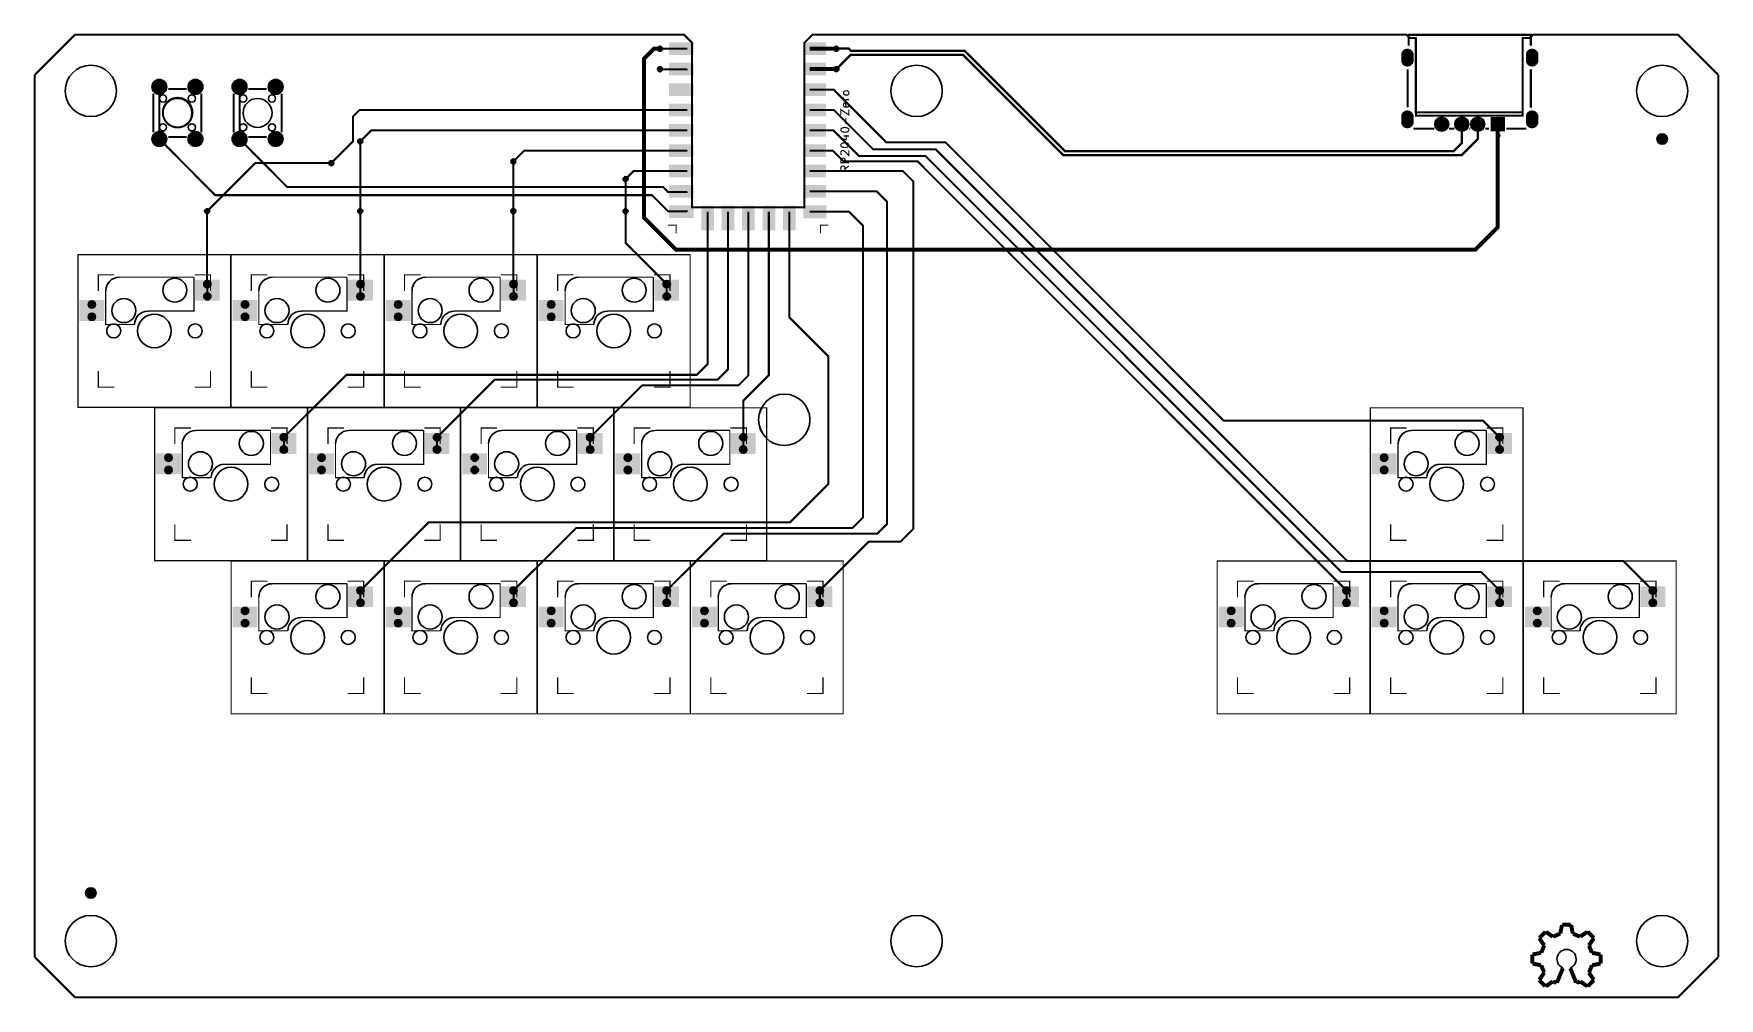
# Model space of a CAD drawing. Header units: millimetres. Extents: x 40 to 250, y -150 to -30.
import ezdxf

# ---------------------------------------------------------------- set-up
doc = ezdxf.new("R2010")
doc.units = ezdxf.units.MM
for name, color, linetype, true_color in [('BoardOutline', 7, 'Continuous', 0xff00ff), ('BottomLayer', 7, 'Continuous', 0x0000ff), ('BottomPasteMaskLayer', 7, 'Continuous', 0x800000), ('BottomSilkLayer', 7, 'Continuous', 0x808000), ('BottomSolderMaskLayer', 7, 'Continuous', 0xaa00ff), ('Document', 7, 'Continuous', 0xffffff), ('Hole', 7, 'Continuous', 0x222222), ('Multi-Layer', 7, 'Continuous', 0xc0c0c0), ('TopLayer', 7, 'Continuous', 0xff0000), ('TopPasteMaskLayer', 7, 'Continuous', 0x808080), ('TopSilkLayer', 7, 'Continuous', 0xffff00), ('TopSolderMaskLayer', 7, 'Continuous', 0x800080)]:
    doc.layers.add(name, color=color, linetype=linetype, true_color=true_color)

msp = doc.modelspace()

# ---------------------------------------------------------------- hatches: boundary and pattern name
at = {"layer": 'BottomLayer'}
for points in [[(60.03, -60.6), (63.03, -60.6), (63.03, -63.11), (60.03, -63.11)], [(79.13, -60.6), (82.13, -60.6), (82.13, -63.11), (79.13, -63.11)], [(98.23, -60.6), (101.23, -60.6), (101.23, -63.11), (98.23, -63.11)], [(117.33, -60.6), (120.33, -60.6), (120.33, -63.11), (117.33, -63.11)], [(45.63, -63.14), (48.63, -63.14), (48.63, -65.65), (45.63, -65.65)], [(64.73, -63.14), (67.73, -63.14), (67.73, -65.65), (64.73, -65.65)], [(83.83, -63.14), (86.83, -63.14), (86.83, -65.65), (83.83, -65.65)], [(102.93, -63.14), (105.93, -63.14), (105.93, -65.65), (102.93, -65.65)], [(69.58, -79.7), (72.58, -79.7), (72.58, -82.21), (69.58, -82.21)], [(88.68, -79.7), (91.68, -79.7), (91.68, -82.21), (88.68, -82.21)], [(107.78, -79.7), (110.78, -79.7), (110.78, -82.21), (107.78, -82.21)], [(126.88, -79.7), (129.88, -79.7), (129.88, -82.21), (126.88, -82.21)], [(221.23, -79.7), (224.23, -79.7), (224.23, -82.21), (221.23, -82.21)], [(55.18, -82.24), (58.18, -82.24), (58.18, -84.75), (55.18, -84.75)], [(74.28, -82.24), (77.28, -82.24), (77.28, -84.75), (74.28, -84.75)], [(93.38, -82.24), (96.38, -82.24), (96.38, -84.75), (93.38, -84.75)], [(112.48, -82.24), (115.48, -82.24), (115.48, -84.75), (112.48, -84.75)], [(206.83, -82.24), (209.83, -82.24), (209.83, -84.75), (206.83, -84.75)], [(79.13, -98.8), (82.13, -98.8), (82.13, -101.31), (79.13, -101.31)], [(98.23, -98.8), (101.23, -98.8), (101.23, -101.31), (98.23, -101.31)], [(117.33, -98.8), (120.33, -98.8), (120.33, -101.31), (117.33, -101.31)], [(136.43, -98.8), (139.43, -98.8), (139.43, -101.31), (136.43, -101.31)], [(202.13, -98.8), (205.13, -98.8), (205.13, -101.31), (202.13, -101.31)], [(221.23, -98.8), (224.23, -98.8), (224.23, -101.31), (221.23, -101.31)], [(240.33, -98.8), (243.33, -98.8), (243.33, -101.31), (240.33, -101.31)], [(64.73, -101.34), (67.73, -101.34), (67.73, -103.85), (64.73, -103.85)], [(83.83, -101.34), (86.83, -101.34), (86.83, -103.85), (83.83, -103.85)], [(102.93, -101.34), (105.93, -101.34), (105.93, -103.85), (102.93, -103.85)], [(122.03, -101.34), (125.03, -101.34), (125.03, -103.85), (122.03, -103.85)], [(187.73, -101.34), (190.73, -101.34), (190.73, -103.85), (187.73, -103.85)], [(206.83, -101.34), (209.83, -101.34), (209.83, -103.85), (206.83, -103.85)], [(225.93, -101.34), (228.93, -101.34), (228.93, -103.85), (225.93, -103.85)]]:
    msp.add_hatch(color=256, dxfattribs=at).paths.add_polyline_path(points)
at = {"layer": 'BottomPasteMaskLayer'}
for points in [[(60.03, -60.6), (63.03, -60.6), (63.03, -63.11), (60.03, -63.11)], [(79.13, -60.6), (82.13, -60.6), (82.13, -63.11), (79.13, -63.11)], [(98.23, -60.6), (101.23, -60.6), (101.23, -63.11), (98.23, -63.11)], [(117.33, -60.6), (120.33, -60.6), (120.33, -63.11), (117.33, -63.11)], [(45.63, -63.14), (48.63, -63.14), (48.63, -65.65), (45.63, -65.65)], [(64.73, -63.14), (67.73, -63.14), (67.73, -65.65), (64.73, -65.65)], [(83.83, -63.14), (86.83, -63.14), (86.83, -65.65), (83.83, -65.65)], [(102.93, -63.14), (105.93, -63.14), (105.93, -65.65), (102.93, -65.65)], [(69.58, -79.7), (72.58, -79.7), (72.58, -82.21), (69.58, -82.21)], [(88.68, -79.7), (91.68, -79.7), (91.68, -82.21), (88.68, -82.21)], [(107.78, -79.7), (110.78, -79.7), (110.78, -82.21), (107.78, -82.21)], [(126.88, -79.7), (129.88, -79.7), (129.88, -82.21), (126.88, -82.21)], [(221.23, -79.7), (224.23, -79.7), (224.23, -82.21), (221.23, -82.21)], [(55.18, -82.24), (58.18, -82.24), (58.18, -84.75), (55.18, -84.75)], [(74.28, -82.24), (77.28, -82.24), (77.28, -84.75), (74.28, -84.75)], [(93.38, -82.24), (96.38, -82.24), (96.38, -84.75), (93.38, -84.75)], [(112.48, -82.24), (115.48, -82.24), (115.48, -84.75), (112.48, -84.75)], [(206.83, -82.24), (209.83, -82.24), (209.83, -84.75), (206.83, -84.75)], [(79.13, -98.8), (82.13, -98.8), (82.13, -101.31), (79.13, -101.31)], [(98.23, -98.8), (101.23, -98.8), (101.23, -101.31), (98.23, -101.31)], [(117.33, -98.8), (120.33, -98.8), (120.33, -101.31), (117.33, -101.31)], [(136.43, -98.8), (139.43, -98.8), (139.43, -101.31), (136.43, -101.31)], [(202.13, -98.8), (205.13, -98.8), (205.13, -101.31), (202.13, -101.31)], [(221.23, -98.8), (224.23, -98.8), (224.23, -101.31), (221.23, -101.31)], [(240.33, -98.8), (243.33, -98.8), (243.33, -101.31), (240.33, -101.31)], [(64.73, -101.34), (67.73, -101.34), (67.73, -103.85), (64.73, -103.85)], [(83.83, -101.34), (86.83, -101.34), (86.83, -103.85), (83.83, -103.85)], [(102.93, -101.34), (105.93, -101.34), (105.93, -103.85), (102.93, -103.85)], [(122.03, -101.34), (125.03, -101.34), (125.03, -103.85), (122.03, -103.85)], [(187.73, -101.34), (190.73, -101.34), (190.73, -103.85), (187.73, -103.85)], [(206.83, -101.34), (209.83, -101.34), (209.83, -103.85), (206.83, -103.85)], [(225.93, -101.34), (228.93, -101.34), (228.93, -103.85), (225.93, -103.85)]]:
    msp.add_hatch(color=256, dxfattribs=at).paths.add_polyline_path(points)
at = {"layer": 'BottomSolderMaskLayer'}
for points in [[(212, -33.36, -0.785398), (210.45, -33.36), (210.45, -32.34, -0.785398), (212, -32.34)], [(227.55, -33.36, -0.785398), (226, -33.36), (226, -32.34, -0.785398), (227.55, -32.34)], [(54.62, -36.5, 1), (56.48, -36.5, 1)], [(59.12, -36.5, 1), (60.98, -36.5, 1)], [(64.62, -36.5, 1), (66.48, -36.5, 1)], [(69.12, -36.5, 1), (70.98, -36.5, 1)], [(212, -41.06, -0.785398), (210.45, -41.06), (210.45, -40.04, -0.785398), (212, -40.04)], [(227.55, -41.06, -0.785398), (226, -41.06), (226, -40.04, -0.785398), (227.55, -40.04)], [(214.62, -41.15, 1), (216.37, -41.15, 1)], [(217.12, -41.15, 1), (218.88, -41.15, 1)], [(219.12, -41.15, 1), (220.88, -41.15, 1)], [(223.38, -42.03), (221.62, -42.03), (221.62, -40.27), (223.38, -40.27)], [(54.62, -43, 1), (56.48, -43, 1)], [(59.12, -43, 1), (60.98, -43, 1)], [(64.62, -43, 1), (66.48, -43, 1)], [(69.12, -43, 1), (70.98, -43, 1)], [(242.35, -43, 1), (243.65, -43, 1)], [(59.98, -60.55), (63.08, -60.55), (63.08, -63.16), (59.98, -63.16)], [(61.08, -61.09, 1), (61.99, -61.09, 1)], [(79.08, -60.55), (82.18, -60.55), (82.18, -63.16), (79.08, -63.16)], [(80.18, -61.09, 1), (81.09, -61.09, 1)], [(98.18, -60.55), (101.28, -60.55), (101.28, -63.16), (98.18, -63.16)], [(99.28, -61.09, 1), (100.19, -61.09, 1)], [(117.28, -60.55), (120.38, -60.55), (120.38, -63.16), (117.28, -63.16)], [(118.38, -61.09, 1), (119.29, -61.09, 1)], [(61.08, -62.62, 1), (61.99, -62.62, 1)], [(80.18, -62.62, 1), (81.09, -62.62, 1)], [(99.28, -62.62, 1), (100.19, -62.62, 1)], [(118.38, -62.62, 1), (119.29, -62.62, 1)], [(45.58, -63.09), (48.68, -63.09), (48.68, -65.7), (45.58, -65.7)], [(46.68, -63.63, 1), (47.59, -63.63, 1)], [(46.68, -65.16, 1), (47.59, -65.16, 1)], [(64.68, -63.09), (67.78, -63.09), (67.78, -65.7), (64.68, -65.7)], [(65.78, -63.63, 1), (66.69, -63.63, 1)], [(65.78, -65.16, 1), (66.69, -65.16, 1)], [(83.78, -63.09), (86.88, -63.09), (86.88, -65.7), (83.78, -65.7)], [(84.88, -63.63, 1), (85.79, -63.63, 1)], [(84.88, -65.16, 1), (85.79, -65.16, 1)], [(102.88, -63.09), (105.99, -63.09), (105.99, -65.7), (102.88, -65.7)], [(103.98, -63.63, 1), (104.89, -63.63, 1)], [(103.98, -65.16, 1), (104.89, -65.16, 1)], [(69.53, -79.65), (72.63, -79.65), (72.63, -82.26), (69.53, -82.26)], [(70.63, -80.19, 1), (71.54, -80.19, 1)], [(88.63, -79.65), (91.73, -79.65), (91.73, -82.26), (88.63, -82.26)], [(89.73, -80.19, 1), (90.64, -80.19, 1)], [(107.73, -79.65), (110.83, -79.65), (110.83, -82.26), (107.73, -82.26)], [(108.83, -80.19, 1), (109.74, -80.19, 1)], [(126.83, -79.65), (129.93, -79.65), (129.93, -82.26), (126.83, -82.26)], [(127.93, -80.19, 1), (128.84, -80.19, 1)], [(221.18, -79.65), (224.28, -79.65), (224.28, -82.26), (221.18, -82.26)], [(222.28, -80.19, 1), (223.19, -80.19, 1)], [(70.63, -81.72, 1), (71.54, -81.72, 1)], [(89.73, -81.72, 1), (90.64, -81.72, 1)], [(108.83, -81.72, 1), (109.74, -81.72, 1)], [(127.93, -81.72, 1), (128.84, -81.72, 1)], [(222.28, -81.72, 1), (223.19, -81.72, 1)], [(55.13, -82.19), (58.23, -82.19), (58.23, -84.8), (55.13, -84.8)], [(56.23, -82.73, 1), (57.14, -82.73, 1)], [(56.23, -84.26, 1), (57.14, -84.26, 1)], [(74.23, -82.19), (77.33, -82.19), (77.33, -84.8), (74.23, -84.8)], [(75.33, -82.73, 1), (76.24, -82.73, 1)], [(75.33, -84.26, 1), (76.24, -84.26, 1)], [(93.33, -82.19), (96.43, -82.19), (96.43, -84.8), (93.33, -84.8)], [(94.43, -82.73, 1), (95.34, -82.73, 1)], [(94.43, -84.26, 1), (95.34, -84.26, 1)], [(112.43, -82.19), (115.54, -82.19), (115.54, -84.8), (112.43, -84.8)], [(113.53, -82.73, 1), (114.44, -82.73, 1)], [(113.53, -84.26, 1), (114.44, -84.26, 1)], [(206.78, -82.19), (209.88, -82.19), (209.88, -84.8), (206.78, -84.8)], [(207.88, -82.73, 1), (208.79, -82.73, 1)], [(207.88, -84.26, 1), (208.79, -84.26, 1)], [(79.08, -98.75), (82.18, -98.75), (82.18, -101.36), (79.08, -101.36)], [(98.18, -98.75), (101.28, -98.75), (101.28, -101.36), (98.18, -101.36)], [(117.28, -98.75), (120.38, -98.75), (120.38, -101.36), (117.28, -101.36)], [(136.38, -98.75), (139.48, -98.75), (139.48, -101.36), (136.38, -101.36)], [(202.08, -98.75), (205.18, -98.75), (205.18, -101.36), (202.08, -101.36)], [(221.18, -98.75), (224.28, -98.75), (224.28, -101.36), (221.18, -101.36)], [(240.28, -98.75), (243.38, -98.75), (243.38, -101.36), (240.28, -101.36)], [(80.18, -99.29, 1), (81.09, -99.29, 1)], [(80.18, -100.82, 1), (81.09, -100.82, 1)], [(99.28, -99.29, 1), (100.19, -99.29, 1)], [(99.28, -100.82, 1), (100.19, -100.82, 1)], [(118.38, -99.29, 1), (119.29, -99.29, 1)], [(118.38, -100.82, 1), (119.29, -100.82, 1)], [(137.48, -99.29, 1), (138.39, -99.29, 1)], [(137.48, -100.82, 1), (138.39, -100.82, 1)], [(203.18, -99.29, 1), (204.09, -99.29, 1)], [(203.18, -100.82, 1), (204.09, -100.82, 1)], [(222.28, -99.29, 1), (223.19, -99.29, 1)], [(222.28, -100.82, 1), (223.19, -100.82, 1)], [(241.38, -99.29, 1), (242.29, -99.29, 1)], [(241.38, -100.82, 1), (242.29, -100.82, 1)], [(64.68, -101.29), (67.78, -101.29), (67.78, -103.9), (64.68, -103.9)], [(65.78, -101.83, 1), (66.69, -101.83, 1)], [(65.78, -103.36, 1), (66.69, -103.36, 1)], [(83.78, -101.29), (86.88, -101.29), (86.88, -103.9), (83.78, -103.9)], [(84.88, -101.83, 1), (85.79, -101.83, 1)], [(84.88, -103.36, 1), (85.79, -103.36, 1)], [(102.88, -101.29), (105.98, -101.29), (105.98, -103.9), (102.88, -103.9)], [(103.98, -101.83, 1), (104.89, -101.83, 1)], [(103.98, -103.36, 1), (104.89, -103.36, 1)], [(121.98, -101.29), (125.09, -101.29), (125.09, -103.9), (121.98, -103.9)], [(123.08, -101.83, 1), (123.99, -101.83, 1)], [(123.08, -103.36, 1), (123.99, -103.36, 1)], [(187.68, -101.29), (190.78, -101.29), (190.78, -103.9), (187.68, -103.9)], [(188.78, -101.83, 1), (189.69, -101.83, 1)], [(188.78, -103.36, 1), (189.69, -103.36, 1)], [(206.78, -101.29), (209.88, -101.29), (209.88, -103.9), (206.78, -103.9)], [(207.88, -101.83, 1), (208.79, -101.83, 1)], [(207.88, -103.36, 1), (208.79, -103.36, 1)], [(225.88, -101.29), (228.98, -101.29), (228.98, -103.9), (225.88, -103.9)], [(226.98, -101.83, 1), (227.89, -101.83, 1)], [(226.98, -103.36, 1), (227.89, -103.36, 1)], [(46.35, -137, 1), (47.65, -137, 1)]]:
    msp.add_hatch(color=256, dxfattribs=at).paths.add_polyline_path(points)
at = {"layer": 'Multi-Layer'}
for points in [[(211.98, -33.35, -0.785398), (210.48, -33.35), (210.48, -32.35, -0.785398), (211.98, -32.35)], [(227.52, -33.35, -0.785398), (226.02, -33.35), (226.02, -32.35, -0.785398), (227.52, -32.35)], [(54.65, -36.5, 1), (56.45, -36.5, 1)], [(59.15, -36.5, 1), (60.95, -36.5, 1)], [(64.65, -36.5, 1), (66.45, -36.5, 1)], [(69.15, -36.5, 1), (70.95, -36.5, 1)], [(211.98, -41.05, -0.785398), (210.48, -41.05), (210.48, -40.05, -0.785398), (211.98, -40.05)], [(227.52, -41.05, -0.785398), (226.02, -41.05), (226.02, -40.05, -0.785398), (227.52, -40.05)], [(214.65, -41.15, 1), (216.35, -41.15, 1)], [(217.15, -41.15, 1), (218.85, -41.15, 1)], [(219.15, -41.15, 1), (220.85, -41.15, 1)], [(223.35, -42), (221.65, -42), (221.65, -40.3), (223.35, -40.3)], [(54.65, -43, 1), (56.45, -43, 1)], [(59.15, -43, 1), (60.95, -43, 1)], [(64.65, -43, 1), (66.45, -43, 1)], [(69.15, -43, 1), (70.95, -43, 1)], [(61.13, -61.09, 1), (61.94, -61.09, 1)], [(80.23, -61.09, 1), (81.04, -61.09, 1)], [(99.33, -61.09, 1), (100.14, -61.09, 1)], [(118.43, -61.09, 1), (119.24, -61.09, 1)], [(61.13, -62.62, 1), (61.94, -62.62, 1)], [(80.23, -62.62, 1), (81.04, -62.62, 1)], [(99.33, -62.62, 1), (100.14, -62.62, 1)], [(118.43, -62.62, 1), (119.24, -62.62, 1)], [(46.73, -63.63, 1), (47.54, -63.63, 1)], [(46.73, -65.16, 1), (47.54, -65.16, 1)], [(65.83, -63.63, 1), (66.64, -63.63, 1)], [(65.83, -65.16, 1), (66.64, -65.16, 1)], [(84.93, -63.63, 1), (85.74, -63.63, 1)], [(84.93, -65.16, 1), (85.74, -65.16, 1)], [(104.03, -63.63, 1), (104.84, -63.63, 1)], [(104.03, -65.16, 1), (104.84, -65.16, 1)], [(70.68, -80.19, 1), (71.49, -80.19, 1)], [(89.78, -80.19, 1), (90.59, -80.19, 1)], [(108.88, -80.19, 1), (109.69, -80.19, 1)], [(127.98, -80.19, 1), (128.79, -80.19, 1)], [(222.33, -80.19, 1), (223.14, -80.19, 1)], [(70.68, -81.72, 1), (71.49, -81.72, 1)], [(89.78, -81.72, 1), (90.59, -81.72, 1)], [(108.88, -81.72, 1), (109.69, -81.72, 1)], [(127.98, -81.72, 1), (128.79, -81.72, 1)], [(222.33, -81.72, 1), (223.14, -81.72, 1)], [(56.28, -82.73, 1), (57.09, -82.73, 1)], [(56.28, -84.26, 1), (57.09, -84.26, 1)], [(75.38, -82.73, 1), (76.19, -82.73, 1)], [(75.38, -84.26, 1), (76.19, -84.26, 1)], [(94.48, -82.73, 1), (95.29, -82.73, 1)], [(94.48, -84.26, 1), (95.29, -84.26, 1)], [(113.58, -82.73, 1), (114.39, -82.73, 1)], [(113.58, -84.26, 1), (114.39, -84.26, 1)], [(207.93, -82.73, 1), (208.74, -82.73, 1)], [(207.93, -84.26, 1), (208.74, -84.26, 1)], [(80.23, -99.29, 1), (81.04, -99.29, 1)], [(80.23, -100.82, 1), (81.04, -100.82, 1)], [(99.33, -99.29, 1), (100.14, -99.29, 1)], [(99.33, -100.82, 1), (100.14, -100.82, 1)], [(118.43, -99.29, 1), (119.24, -99.29, 1)], [(118.43, -100.82, 1), (119.24, -100.82, 1)], [(137.53, -99.29, 1), (138.34, -99.29, 1)], [(137.53, -100.82, 1), (138.34, -100.82, 1)], [(203.23, -99.29, 1), (204.04, -99.29, 1)], [(203.23, -100.82, 1), (204.04, -100.82, 1)], [(222.33, -99.29, 1), (223.14, -99.29, 1)], [(222.33, -100.82, 1), (223.14, -100.82, 1)], [(241.43, -99.29, 1), (242.24, -99.29, 1)], [(241.43, -100.82, 1), (242.24, -100.82, 1)], [(65.83, -101.83, 1), (66.64, -101.83, 1)], [(65.83, -103.36, 1), (66.64, -103.36, 1)], [(84.93, -101.83, 1), (85.74, -101.83, 1)], [(84.93, -103.36, 1), (85.74, -103.36, 1)], [(104.03, -101.83, 1), (104.84, -101.83, 1)], [(104.03, -103.36, 1), (104.84, -103.36, 1)], [(123.13, -101.83, 1), (123.94, -101.83, 1)], [(123.13, -103.36, 1), (123.94, -103.36, 1)], [(188.83, -101.83, 1), (189.64, -101.83, 1)], [(188.83, -103.36, 1), (189.64, -103.36, 1)], [(207.93, -101.83, 1), (208.74, -101.83, 1)], [(207.93, -103.36, 1), (208.74, -103.36, 1)], [(227.03, -101.83, 1), (227.84, -101.83, 1)], [(227.03, -103.36, 1), (227.84, -103.36, 1)]]:
    msp.add_hatch(color=256, dxfattribs=at).paths.add_polyline_path(points)
at = {"layer": 'TopLayer'}
for points in [[(119.15, -30.99), (122.17, -30.99), (122.17, -32.51), (119.15, -32.51)], [(135.89, -30.99), (138.65, -30.99), (138.65, -32.51), (135.89, -32.51)], [(119.15, -33.53), (122.17, -33.53), (122.17, -35.05), (119.15, -35.05)], [(135.89, -33.53), (138.65, -33.53), (138.65, -35.05), (135.89, -35.05)], [(119.15, -36.07), (122.17, -36.07), (122.17, -37.59), (119.15, -37.59)], [(135.89, -36.07), (138.65, -36.07), (138.65, -37.59), (135.89, -37.59)], [(119.15, -38.61), (122.17, -38.61), (122.17, -40.13), (119.15, -40.13)], [(135.89, -38.61), (138.65, -38.61), (138.65, -40.13), (135.89, -40.13)], [(119.15, -41.15), (122.17, -41.15), (122.17, -42.67), (119.15, -42.67)], [(135.89, -41.15), (138.65, -41.15), (138.65, -42.67), (135.89, -42.67)], [(119.15, -43.69), (122.17, -43.69), (122.17, -45.21), (119.15, -45.21)], [(135.89, -43.69), (138.65, -43.69), (138.65, -45.21), (135.89, -45.21)], [(119.15, -46.23), (122.17, -46.23), (122.17, -47.75), (119.15, -47.75)], [(135.89, -46.23), (138.65, -46.23), (138.65, -47.75), (135.89, -47.75)], [(119.15, -48.77), (122.17, -48.77), (122.17, -50.29), (119.15, -50.29)], [(135.89, -48.77), (138.65, -48.77), (138.65, -50.29), (135.89, -50.29)], [(119.15, -51.31), (122.17, -51.31), (122.17, -52.83), (119.15, -52.83)], [(123.19, -51.31), (124.71, -51.31), (124.71, -54.33), (123.19, -54.33)], [(125.73, -51.31), (127.25, -51.31), (127.25, -54.33), (125.73, -54.33)], [(128.27, -51.31), (129.79, -51.31), (129.79, -54.33), (128.27, -54.33)], [(130.81, -51.31), (132.33, -51.31), (132.33, -54.33), (130.81, -54.33)], [(133.35, -51.31), (134.87, -51.31), (134.87, -54.33), (133.35, -54.33)], [(135.89, -51.31), (138.65, -51.31), (138.65, -52.83), (135.89, -52.83)]]:
    msp.add_hatch(color=256, dxfattribs=at).paths.add_polyline_path(points)
at = {"layer": 'TopPasteMaskLayer'}
for points in [[(119.15, -30.99), (122.17, -30.99), (122.17, -32.51), (119.15, -32.51)], [(135.89, -30.99), (138.65, -30.99), (138.65, -32.51), (135.89, -32.51)], [(119.15, -33.53), (122.17, -33.53), (122.17, -35.05), (119.15, -35.05)], [(135.89, -33.53), (138.65, -33.53), (138.65, -35.05), (135.89, -35.05)], [(119.15, -36.07), (122.17, -36.07), (122.17, -37.59), (119.15, -37.59)], [(135.89, -36.07), (138.65, -36.07), (138.65, -37.59), (135.89, -37.59)], [(119.15, -38.61), (122.17, -38.61), (122.17, -40.13), (119.15, -40.13)], [(135.89, -38.61), (138.65, -38.61), (138.65, -40.13), (135.89, -40.13)], [(119.15, -41.15), (122.17, -41.15), (122.17, -42.67), (119.15, -42.67)], [(135.89, -41.15), (138.65, -41.15), (138.65, -42.67), (135.89, -42.67)], [(119.15, -43.69), (122.17, -43.69), (122.17, -45.21), (119.15, -45.21)], [(135.89, -43.69), (138.65, -43.69), (138.65, -45.21), (135.89, -45.21)], [(119.15, -46.23), (122.17, -46.23), (122.17, -47.75), (119.15, -47.75)], [(135.89, -46.23), (138.65, -46.23), (138.65, -47.75), (135.89, -47.75)], [(119.15, -48.77), (122.17, -48.77), (122.17, -50.29), (119.15, -50.29)], [(135.89, -48.77), (138.65, -48.77), (138.65, -50.29), (135.89, -50.29)], [(119.15, -51.31), (122.17, -51.31), (122.17, -52.83), (119.15, -52.83)], [(123.19, -51.31), (124.71, -51.31), (124.71, -54.33), (123.19, -54.33)], [(125.73, -51.31), (127.25, -51.31), (127.25, -54.33), (125.73, -54.33)], [(128.27, -51.31), (129.79, -51.31), (129.79, -54.33), (128.27, -54.33)], [(130.81, -51.31), (132.33, -51.31), (132.33, -54.33), (130.81, -54.33)], [(133.35, -51.31), (134.87, -51.31), (134.87, -54.33), (133.35, -54.33)], [(135.89, -51.31), (138.65, -51.31), (138.65, -52.83), (135.89, -52.83)]]:
    msp.add_hatch(color=256, dxfattribs=at).paths.add_polyline_path(points)
at = {"layer": 'TopSolderMaskLayer'}
for points in [[(119.11, -30.96), (122.19, -30.96), (122.19, -32.54), (119.11, -32.54)], [(135.88, -30.96), (138.69, -30.96), (138.69, -32.54), (135.88, -32.54)], [(119.11, -33.5), (122.19, -33.5), (122.19, -35.08), (119.11, -35.08)], [(135.88, -33.5), (138.69, -33.5), (138.69, -35.08), (135.88, -35.08)], [(212, -33.36, -0.785398), (210.45, -33.36), (210.45, -32.34, -0.785398), (212, -32.34)], [(227.55, -33.36, -0.785398), (226, -33.36), (226, -32.34, -0.785398), (227.55, -32.34)], [(54.62, -36.5, 1), (56.48, -36.5, 1)], [(59.12, -36.5, 1), (60.98, -36.5, 1)], [(64.62, -36.5, 1), (66.48, -36.5, 1)], [(69.12, -36.5, 1), (70.98, -36.5, 1)], [(119.11, -36.04), (122.19, -36.04), (122.19, -37.62), (119.11, -37.62)], [(135.88, -36.04), (138.69, -36.04), (138.69, -37.62), (135.88, -37.62)], [(119.11, -38.58), (122.19, -38.58), (122.19, -40.16), (119.11, -40.16)], [(135.88, -38.58), (138.69, -38.58), (138.69, -40.16), (135.88, -40.16)], [(212, -41.06, -0.785398), (210.45, -41.06), (210.45, -40.04, -0.785398), (212, -40.04)], [(227.55, -41.06, -0.785398), (226, -41.06), (226, -40.04, -0.785398), (227.55, -40.04)], [(119.11, -41.12), (122.19, -41.12), (122.19, -42.7), (119.11, -42.7)], [(135.88, -41.12), (138.69, -41.12), (138.69, -42.7), (135.88, -42.7)], [(214.62, -41.15, 1), (216.37, -41.15, 1)], [(217.12, -41.15, 1), (218.88, -41.15, 1)], [(219.12, -41.15, 1), (220.88, -41.15, 1)], [(223.38, -42.03), (221.62, -42.03), (221.62, -40.27), (223.38, -40.27)], [(54.62, -43, 1), (56.48, -43, 1)], [(59.12, -43, 1), (60.98, -43, 1)], [(64.62, -43, 1), (66.48, -43, 1)], [(69.12, -43, 1), (70.98, -43, 1)], [(119.11, -43.66), (122.19, -43.66), (122.19, -45.24), (119.11, -45.24)], [(135.88, -43.66), (138.69, -43.66), (138.69, -45.24), (135.88, -45.24)], [(242.35, -43, 1), (243.65, -43, 1)], [(119.11, -46.2), (122.19, -46.2), (122.19, -47.78), (119.11, -47.78)], [(135.88, -46.2), (138.69, -46.2), (138.69, -47.78), (135.88, -47.78)], [(119.11, -48.74), (122.19, -48.74), (122.19, -50.32), (119.11, -50.32)], [(135.88, -48.74), (138.69, -48.74), (138.69, -50.32), (135.88, -50.32)], [(119.11, -51.28), (122.19, -51.28), (122.19, -52.86), (119.11, -52.86)], [(123.16, -51.29), (124.74, -51.29), (124.74, -54.37), (123.16, -54.37)], [(125.7, -51.29), (127.28, -51.29), (127.28, -54.37), (125.7, -54.37)], [(128.24, -51.29), (129.82, -51.29), (129.82, -54.37), (128.24, -54.37)], [(130.79, -51.29), (132.36, -51.29), (132.36, -54.37), (130.79, -54.37)], [(133.33, -51.29), (134.9, -51.29), (134.9, -54.37), (133.33, -54.37)], [(135.86, -51.26), (138.73, -51.26), (138.73, -52.88), (135.86, -52.88)], [(61.08, -61.09, 1), (61.99, -61.09, 1)], [(80.18, -61.09, 1), (81.09, -61.09, 1)], [(99.28, -61.09, 1), (100.19, -61.09, 1)], [(118.38, -61.09, 1), (119.29, -61.09, 1)], [(61.08, -62.62, 1), (61.99, -62.62, 1)], [(80.18, -62.62, 1), (81.09, -62.62, 1)], [(99.28, -62.62, 1), (100.19, -62.62, 1)], [(118.38, -62.62, 1), (119.29, -62.62, 1)], [(46.68, -63.63, 1), (47.59, -63.63, 1)], [(46.68, -65.16, 1), (47.59, -65.16, 1)], [(65.78, -63.63, 1), (66.69, -63.63, 1)], [(65.78, -65.16, 1), (66.69, -65.16, 1)], [(84.88, -63.63, 1), (85.79, -63.63, 1)], [(84.88, -65.16, 1), (85.79, -65.16, 1)], [(103.98, -63.63, 1), (104.89, -63.63, 1)], [(103.98, -65.16, 1), (104.89, -65.16, 1)], [(70.63, -80.19, 1), (71.54, -80.19, 1)], [(89.73, -80.19, 1), (90.64, -80.19, 1)], [(108.83, -80.19, 1), (109.74, -80.19, 1)], [(127.93, -80.19, 1), (128.84, -80.19, 1)], [(222.28, -80.19, 1), (223.19, -80.19, 1)], [(70.63, -81.72, 1), (71.54, -81.72, 1)], [(89.73, -81.72, 1), (90.64, -81.72, 1)], [(108.83, -81.72, 1), (109.74, -81.72, 1)], [(127.93, -81.72, 1), (128.84, -81.72, 1)], [(222.28, -81.72, 1), (223.19, -81.72, 1)], [(56.23, -82.73, 1), (57.14, -82.73, 1)], [(56.23, -84.26, 1), (57.14, -84.26, 1)], [(75.33, -82.73, 1), (76.24, -82.73, 1)], [(75.33, -84.26, 1), (76.24, -84.26, 1)], [(94.43, -82.73, 1), (95.34, -82.73, 1)], [(94.43, -84.26, 1), (95.34, -84.26, 1)], [(113.53, -82.73, 1), (114.44, -82.73, 1)], [(113.53, -84.26, 1), (114.44, -84.26, 1)], [(207.88, -82.73, 1), (208.79, -82.73, 1)], [(207.88, -84.26, 1), (208.79, -84.26, 1)], [(80.18, -99.29, 1), (81.09, -99.29, 1)], [(80.18, -100.82, 1), (81.09, -100.82, 1)], [(99.28, -99.29, 1), (100.19, -99.29, 1)], [(99.28, -100.82, 1), (100.19, -100.82, 1)], [(118.38, -99.29, 1), (119.29, -99.29, 1)], [(118.38, -100.82, 1), (119.29, -100.82, 1)], [(137.48, -99.29, 1), (138.39, -99.29, 1)], [(137.48, -100.82, 1), (138.39, -100.82, 1)], [(203.18, -99.29, 1), (204.09, -99.29, 1)], [(203.18, -100.82, 1), (204.09, -100.82, 1)], [(222.28, -99.29, 1), (223.19, -99.29, 1)], [(222.28, -100.82, 1), (223.19, -100.82, 1)], [(241.38, -99.29, 1), (242.29, -99.29, 1)], [(241.38, -100.82, 1), (242.29, -100.82, 1)], [(65.78, -101.83, 1), (66.69, -101.83, 1)], [(65.78, -103.36, 1), (66.69, -103.36, 1)], [(84.88, -101.83, 1), (85.79, -101.83, 1)], [(84.88, -103.36, 1), (85.79, -103.36, 1)], [(103.98, -101.83, 1), (104.89, -101.83, 1)], [(103.98, -103.36, 1), (104.89, -103.36, 1)], [(123.08, -101.83, 1), (123.99, -101.83, 1)], [(123.08, -103.36, 1), (123.99, -103.36, 1)], [(188.78, -101.83, 1), (189.69, -101.83, 1)], [(188.78, -103.36, 1), (189.69, -103.36, 1)], [(207.88, -101.83, 1), (208.79, -101.83, 1)], [(207.88, -103.36, 1), (208.79, -103.36, 1)], [(226.98, -101.83, 1), (227.89, -101.83, 1)], [(226.98, -103.36, 1), (227.89, -103.36, 1)], [(46.35, -137, 1), (47.65, -137, 1)]]:
    msp.add_hatch(color=256, dxfattribs=at).paths.add_polyline_path(points)

# ---------------------------------------------------------------- linework, layer by layer
at = {"layer": 'BoardOutline', "const_width": 0.254}
for points in [[(40, -35), (45, -30)], [(45, -30), (121, -30), (122, -31), (122, -51.5), (136, -51.5), (136, -31), (137, -30), (208.1, -30)], [(208.1, -30), (211.09, -30), (211.5, -30.4)], [(226.62, -30.4), (225.6, -30.4), (225.6, -39.67), (212.27, -39.67), (212.27, -30.4), (211.38, -30.4)], [(225.6, -30.4), (225.6, -40.1), (212.3, -40.1), (212.3, -30.4)], [(226.5, -30.4), (226.9, -30), (245, -30)], [(245, -30), (250, -35)], [(40, -145), (40, -35)], [(250, -35), (250, -145)], [(40, -145), (45, -150)], [(245, -150), (250, -145)], [(245, -150), (45, -150)]]:
    msp.add_lwpolyline(points, dxfattribs=at)
at = {"layer": 'BottomLayer'}
for points, const_width in [([(118, -31.75), (117.25, -31.75), (116, -33), (116, -52.8), (120, -56.8), (219.7, -56.8), (222.5, -54), (222.5, -41.15)], 0.5), ([(218, -41.15), (218, -43.5), (217, -44.5), (168.5, -44.5), (156, -32), (141.8, -32), (141.5, -31.7), (140.05, -31.7), (140, -31.75)], 0.3), ([(140, -34.29), (141.79, -32.5), (155.8, -32.5), (168.3, -45), (218, -45), (220, -43), (220, -41.15)], 0.3), ([(55.55, -36.5), (55.55, -43)], 0.254), ([(65.55, -36.5), (65.55, -43)], 0.254), ([(80.6, -52), (80.6, -43.3)], 0.254), ([(61.5, -52), (67.5, -46), (77, -46)], 0.254), ([(99.7, -52), (99.7, -45.8)], 0.254), ([(113.7, -52), (113.7, -48)], 0.254)]:
    msp.add_lwpolyline(points, dxfattribs=dict(at, const_width=const_width))
at = {"layer": 'BottomSilkLayer', "const_width": 0.15}
for points in [[(50.53, -60.23), (59.86, -60.23)], [(59.86, -60.24), (59.86, -64.45), (54.13, -64.45)], [(69.63, -60.23), (78.96, -60.23)], [(78.96, -60.24), (78.96, -64.45), (73.23, -64.45)], [(88.73, -60.23), (98.06, -60.23)], [(98.06, -60.24), (98.06, -64.45), (92.33, -64.45)], [(107.83, -60.23), (117.16, -60.23)], [(117.16, -60.24), (117.16, -64.45), (111.43, -64.45)], [(48.86, -61.91), (48.86, -66.12), (52.45, -66.12)], [(67.96, -61.91), (67.96, -66.12), (71.55, -66.12)], [(87.06, -61.91), (87.06, -66.12), (90.65, -66.12)], [(106.16, -61.91), (106.16, -66.12), (109.75, -66.12)], [(60.08, -79.33), (69.41, -79.33)], [(69.41, -79.34), (69.41, -83.55), (63.68, -83.55)], [(79.18, -79.33), (88.51, -79.33)], [(88.51, -79.34), (88.51, -83.55), (82.78, -83.55)], [(98.28, -79.33), (107.61, -79.33)], [(107.61, -79.34), (107.61, -83.55), (101.88, -83.55)], [(117.38, -79.33), (126.71, -79.33)], [(126.71, -79.34), (126.71, -83.55), (120.98, -83.55)], [(211.73, -79.33), (221.06, -79.33)], [(221.06, -79.34), (221.06, -83.55), (215.33, -83.55)], [(58.41, -81.01), (58.41, -85.22), (62, -85.22)], [(77.51, -81.01), (77.51, -85.22), (81.1, -85.22)], [(96.61, -81.01), (96.61, -85.22), (100.2, -85.22)], [(115.71, -81.01), (115.71, -85.22), (119.3, -85.22)], [(210.06, -81.01), (210.06, -85.22), (213.65, -85.22)], [(69.63, -98.43), (78.96, -98.43)], [(78.96, -98.44), (78.96, -102.65), (73.23, -102.65)], [(88.73, -98.43), (98.06, -98.43)], [(98.06, -98.44), (98.06, -102.65), (92.33, -102.65)], [(107.83, -98.43), (117.16, -98.43)], [(117.16, -98.44), (117.16, -102.65), (111.43, -102.65)], [(126.93, -98.43), (136.26, -98.43)], [(136.26, -98.44), (136.26, -102.65), (130.53, -102.65)], [(192.63, -98.43), (201.96, -98.43)], [(201.96, -98.44), (201.96, -102.65), (196.23, -102.65)], [(211.73, -98.43), (221.06, -98.43)], [(221.06, -98.44), (221.06, -102.65), (215.33, -102.65)], [(230.83, -98.43), (240.16, -98.43)], [(240.16, -98.44), (240.16, -102.65), (234.43, -102.65)], [(67.96, -100.11), (67.96, -104.32), (71.55, -104.32)], [(87.06, -100.11), (87.06, -104.32), (90.65, -104.32)], [(106.16, -100.11), (106.16, -104.32), (109.75, -104.32)], [(125.26, -100.11), (125.26, -104.32), (128.85, -104.32)], [(190.96, -100.11), (190.96, -104.32), (194.55, -104.32)], [(210.06, -100.11), (210.06, -104.32), (213.65, -104.32)], [(229.16, -100.11), (229.16, -104.32), (232.75, -104.32)]]:
    msp.add_lwpolyline(points, dxfattribs=at)
at = {"layer": 'BottomSilkLayer'}
for centre, radius, start, end in [((47, -37), 3.2, 0.0705, 359.9295), ((150, -37), 3.2, 0.0705, 359.9295), ((243, -37), 3.2, 0.0705, 359.9295), ((50.53, -61.91), 1.67, 90, 180), ((69.63, -61.91), 1.67, 90, 180), ((88.73, -61.91), 1.67, 90, 180), ((107.83, -61.91), 1.67, 90, 180), ((54.13, -66.12), 1.67, 90, 180), ((73.23, -66.12), 1.67, 90, 180), ((92.33, -66.12), 1.67, 90, 180), ((111.43, -66.12), 1.67, 90, 180), ((133.5, -78), 3.2, 0.0705, 359.9295), ((60.08, -81.01), 1.67, 90, 180), ((79.18, -81.01), 1.67, 90, 180), ((98.28, -81.01), 1.67, 90, 180), ((117.38, -81.01), 1.67, 90, 180), ((211.73, -81.01), 1.67, 90, 180), ((63.68, -85.22), 1.67, 90, 180), ((82.78, -85.22), 1.67, 90, 180), ((101.88, -85.22), 1.67, 90, 180), ((120.98, -85.22), 1.67, 90, 180), ((215.33, -85.22), 1.67, 90, 180), ((69.63, -100.11), 1.67, 90, 180), ((88.73, -100.11), 1.67, 90, 180), ((107.83, -100.11), 1.67, 90, 180), ((126.93, -100.11), 1.67, 90, 180), ((192.63, -100.11), 1.67, 90, 180), ((211.73, -100.11), 1.67, 90, 180), ((230.83, -100.11), 1.67, 90, 180), ((73.23, -104.32), 1.67, 90, 180), ((92.33, -104.32), 1.67, 90, 180), ((111.43, -104.32), 1.67, 90, 180), ((130.53, -104.32), 1.67, 90, 180), ((196.23, -104.32), 1.67, 90, 180), ((215.33, -104.32), 1.67, 90, 180), ((234.43, -104.32), 1.67, 90, 180), ((47, -143), 3.2, 0.0705, 359.9295), ((150, -143), 3.2, 0.0705, 359.9295), ((243, -143), 3.2, 0.0705, 359.9295)]:
    msp.add_arc(centre, radius, start, end, dxfattribs=at)
at = {"layer": 'BottomSolderMaskLayer'}
for points in [[(210.81, -33.46), (210.81, -32.24)], [(211.64, -33.46), (211.64, -32.24)], [(226.36, -33.46), (226.36, -32.24)], [(227.19, -33.46), (227.19, -32.24)], [(210.81, -41.16), (210.81, -39.94)], [(211.64, -41.16), (211.64, -39.94)], [(226.36, -41.16), (226.36, -39.94)], [(227.19, -41.16), (227.19, -39.94)]]:
    msp.add_lwpolyline(points, close=True, dxfattribs=at)
for centre, radius in [((55.55, -36.5), 0.925), ((60.05, -36.5), 0.925), ((65.55, -36.5), 0.925), ((70.05, -36.5), 0.925), ((55.55, -36.5), 0.617), ((60.05, -36.5), 0.617), ((65.55, -36.5), 0.617), ((70.05, -36.5), 0.617), ((215.5, -41.15), 0.875), ((215.5, -41.15), 0.515), ((218, -41.15), 0.875), ((218, -41.15), 0.515), ((220, -41.15), 0.875), ((220, -41.15), 0.515), ((222.5, -41.15), 0.515), ((55.55, -43), 0.925), ((55.55, -43), 0.617), ((60.05, -43), 0.925), ((60.05, -43), 0.617), ((65.55, -43), 0.925), ((65.55, -43), 0.617), ((70.05, -43), 0.925), ((70.05, -43), 0.617), ((243, -43), 0.65), ((243, -43), 0.65), ((61.53, -61.09), 0.457), ((61.53, -61.09), 0.253), ((80.63, -61.09), 0.457), ((80.63, -61.09), 0.253), ((99.73, -61.09), 0.457), ((99.73, -61.09), 0.253), ((118.83, -61.09), 0.457), ((118.83, -61.09), 0.253), ((61.53, -62.62), 0.457), ((61.53, -62.62), 0.253), ((80.63, -62.62), 0.457), ((80.63, -62.62), 0.253), ((99.73, -62.62), 0.457), ((99.73, -62.62), 0.253), ((118.83, -62.62), 0.457), ((118.83, -62.62), 0.253), ((47.13, -63.63), 0.457), ((47.13, -65.16), 0.457), ((47.13, -63.63), 0.229), ((47.13, -65.16), 0.229), ((66.23, -63.63), 0.457), ((66.23, -65.16), 0.457), ((66.23, -63.63), 0.229), ((66.23, -65.16), 0.229), ((85.33, -63.63), 0.457), ((85.33, -65.16), 0.457), ((85.33, -63.63), 0.229), ((85.33, -65.16), 0.229), ((104.43, -63.63), 0.457), ((104.43, -65.16), 0.457), ((104.43, -63.63), 0.229), ((104.43, -65.16), 0.229), ((71.08, -80.19), 0.457), ((90.18, -80.19), 0.457), ((109.28, -80.19), 0.457), ((128.38, -80.19), 0.457), ((222.73, -80.19), 0.457), ((71.08, -81.72), 0.457), ((71.08, -80.19), 0.253), ((71.08, -81.72), 0.253), ((90.18, -81.72), 0.457), ((90.18, -80.19), 0.253), ((90.18, -81.72), 0.253), ((109.28, -81.72), 0.457), ((109.28, -80.19), 0.253), ((109.28, -81.72), 0.253), ((128.38, -81.72), 0.457), ((128.38, -80.19), 0.253), ((128.38, -81.72), 0.253), ((222.73, -81.72), 0.457), ((222.73, -80.19), 0.253), ((222.73, -81.72), 0.253), ((56.68, -82.73), 0.457), ((56.68, -84.26), 0.457), ((56.68, -82.73), 0.229), ((56.68, -84.26), 0.229), ((75.78, -82.73), 0.457), ((75.78, -84.26), 0.457), ((75.78, -82.73), 0.229), ((75.78, -84.26), 0.229), ((94.88, -82.73), 0.457), ((94.88, -84.26), 0.457), ((94.88, -82.73), 0.229), ((94.88, -84.26), 0.229), ((113.98, -82.73), 0.457), ((113.98, -84.26), 0.457), ((113.98, -82.73), 0.229), ((113.98, -84.26), 0.229), ((208.33, -82.73), 0.457), ((208.33, -84.26), 0.457), ((208.33, -82.73), 0.229), ((208.33, -84.26), 0.229), ((80.63, -99.29), 0.457), ((80.63, -100.82), 0.457), ((80.63, -99.29), 0.253), ((80.63, -100.82), 0.253), ((99.73, -99.29), 0.457), ((99.73, -100.82), 0.457), ((99.73, -99.29), 0.253), ((99.73, -100.82), 0.253), ((118.83, -99.29), 0.457), ((118.83, -100.82), 0.457), ((118.83, -99.29), 0.253), ((118.83, -100.82), 0.253), ((137.93, -99.29), 0.457), ((137.93, -100.82), 0.457), ((137.93, -99.29), 0.253), ((137.93, -100.82), 0.253), ((203.63, -99.29), 0.457), ((203.63, -100.82), 0.457), ((203.63, -99.29), 0.253), ((203.63, -100.82), 0.253), ((222.73, -99.29), 0.457), ((222.73, -100.82), 0.457), ((222.73, -99.29), 0.253), ((222.73, -100.82), 0.253), ((241.83, -99.29), 0.457), ((241.83, -100.82), 0.457), ((241.83, -99.29), 0.253), ((241.83, -100.82), 0.253), ((66.23, -101.83), 0.457), ((66.23, -103.36), 0.457), ((66.23, -101.83), 0.229), ((85.33, -101.83), 0.457), ((85.33, -103.36), 0.457), ((85.33, -101.83), 0.229), ((104.43, -101.83), 0.457), ((104.43, -103.36), 0.457), ((104.43, -101.83), 0.229), ((123.53, -101.83), 0.457), ((123.53, -103.36), 0.457), ((123.53, -101.83), 0.229), ((189.23, -101.83), 0.457), ((189.23, -103.36), 0.457), ((189.23, -101.83), 0.229), ((208.33, -101.83), 0.457), ((208.33, -103.36), 0.457), ((208.33, -101.83), 0.229), ((227.43, -101.83), 0.457), ((227.43, -103.36), 0.457), ((227.43, -101.83), 0.229), ((66.23, -103.36), 0.229), ((85.33, -103.36), 0.229), ((104.43, -103.36), 0.229), ((123.53, -103.36), 0.229), ((189.23, -103.36), 0.229), ((208.33, -103.36), 0.229), ((227.43, -103.36), 0.229), ((47, -137), 0.65), ((47, -137), 0.65)]:
    msp.add_circle(centre, radius, dxfattribs=at)
for centre, radius, start, end in [((211.22, -32.24), 0.413, 180, 360), ((211.22, -33.46), 0.413, 360, 180), ((226.78, -32.24), 0.413, 180, 360), ((226.78, -33.46), 0.413, 360, 180), ((47, -37), 3.2, 0.0705, 359.9295), ((150, -37), 3.2, 0.0705, 359.9295), ((243, -37), 3.2, 0.0705, 359.9295), ((211.22, -39.94), 0.413, 180, 360), ((226.78, -39.94), 0.413, 180, 360), ((211.22, -41.16), 0.413, 360, 180), ((226.78, -41.16), 0.413, 360, 180), ((133.5, -78), 3.2, 0.0705, 359.9295), ((47, -143), 3.2, 0.0705, 359.9295), ((150, -143), 3.2, 0.0705, 359.9295), ((243, -143), 3.2, 0.0705, 359.9295)]:
    msp.add_arc(centre, radius, start, end, dxfattribs=at)
at = {"layer": 'Document', "const_width": 0.254}
msp.add_lwpolyline([(59.68, -39.71), (59.64, -39.35), (59.54, -39.01), (59.39, -38.71), (59.18, -38.44), (59.01, -38.28), (58.83, -38.15), (58.52, -37.99), (58.19, -37.89), (57.83, -37.86), (57.47, -37.89), (57.14, -37.99), (56.83, -38.15), (56.56, -38.36), (56.41, -38.52), (56.27, -38.71), (56.11, -39.01), (56.01, -39.35), (55.98, -39.71), (56.01, -40.07), (56.11, -40.4), (56.27, -40.71), (56.48, -40.97), (56.65, -41.13), (56.83, -41.26), (57.14, -41.42), (57.47, -41.52), (57.83, -41.56), (58.19, -41.52), (58.52, -41.42), (58.83, -41.26), (59.01, -41.13), (59.18, -40.97), (59.39, -40.71), (59.54, -40.4), (59.64, -40.07), (59.68, -39.71)], close=True, dxfattribs=at)
at = {"layer": 'Document', "const_width": 0.15}
for points in [[(49.93, -59.93), (47.93, -59.93), (47.93, -61.93)], [(49.93, -59.93), (47.93, -59.93), (47.93, -61.93)], [(59.93, -59.93), (61.93, -59.93), (61.93, -61.93)], [(59.93, -59.93), (61.93, -59.93), (61.93, -61.93)], [(59.93, -59.93), (61.93, -59.93), (61.93, -61.93)], [(59.93, -59.93), (61.93, -59.93), (61.93, -61.93)], [(69.03, -59.93), (67.03, -59.93), (67.03, -61.93)], [(69.03, -59.93), (67.03, -59.93), (67.03, -61.93)], [(79.03, -59.93), (81.03, -59.93), (81.03, -61.93)], [(79.03, -59.93), (81.03, -59.93), (81.03, -61.93)], [(79.03, -59.93), (81.03, -59.93), (81.03, -61.93)], [(79.03, -59.93), (81.03, -59.93), (81.03, -61.93)], [(88.13, -59.93), (86.13, -59.93), (86.13, -61.93)], [(88.13, -59.93), (86.13, -59.93), (86.13, -61.93)], [(98.13, -59.93), (100.13, -59.93), (100.13, -61.93)], [(98.13, -59.93), (100.13, -59.93), (100.13, -61.93)], [(98.13, -59.93), (100.13, -59.93), (100.13, -61.93)], [(98.13, -59.93), (100.13, -59.93), (100.13, -61.93)], [(107.23, -59.93), (105.23, -59.93), (105.23, -61.93)], [(107.23, -59.93), (105.23, -59.93), (105.23, -61.93)], [(117.23, -59.93), (119.23, -59.93), (119.23, -61.93)], [(117.23, -59.93), (119.23, -59.93), (119.23, -61.93)], [(117.23, -59.93), (119.23, -59.93), (119.23, -61.93)], [(117.23, -59.93), (119.23, -59.93), (119.23, -61.93)], [(47.93, -71.93), (47.93, -73.93), (49.93, -73.93)], [(47.93, -71.93), (47.93, -73.93), (49.93, -73.93)], [(59.93, -73.93), (61.93, -73.93), (61.93, -71.93)], [(59.93, -73.93), (61.93, -73.93), (61.93, -71.93)], [(67.03, -71.93), (67.03, -73.93), (69.03, -73.93)], [(67.03, -71.93), (67.03, -73.93), (69.03, -73.93)], [(79.03, -73.93), (81.03, -73.93), (81.03, -71.93)], [(79.03, -73.93), (81.03, -73.93), (81.03, -71.93)], [(86.13, -71.93), (86.13, -73.93), (88.13, -73.93)], [(86.13, -71.93), (86.13, -73.93), (88.13, -73.93)], [(98.13, -73.93), (100.13, -73.93), (100.13, -71.93)], [(98.13, -73.93), (100.13, -73.93), (100.13, -71.93)], [(105.23, -71.93), (105.23, -73.93), (107.23, -73.93)], [(105.23, -71.93), (105.23, -73.93), (107.23, -73.93)], [(117.23, -73.93), (119.23, -73.93), (119.23, -71.93)], [(117.23, -73.93), (119.23, -73.93), (119.23, -71.93)], [(59.48, -79.03), (57.48, -79.03), (57.48, -81.03)], [(59.48, -79.03), (57.48, -79.03), (57.48, -81.03)], [(69.48, -79.03), (71.48, -79.03), (71.48, -81.03)], [(69.48, -79.03), (71.48, -79.03), (71.48, -81.03)], [(69.48, -79.03), (71.48, -79.03), (71.48, -81.03)], [(69.48, -79.03), (71.48, -79.03), (71.48, -81.03)], [(78.58, -79.03), (76.58, -79.03), (76.58, -81.03)], [(78.58, -79.03), (76.58, -79.03), (76.58, -81.03)], [(88.58, -79.03), (90.58, -79.03), (90.58, -81.03)], [(88.58, -79.03), (90.58, -79.03), (90.58, -81.03)], [(88.58, -79.03), (90.58, -79.03), (90.58, -81.03)], [(88.58, -79.03), (90.58, -79.03), (90.58, -81.03)], [(97.68, -79.03), (95.68, -79.03), (95.68, -81.03)], [(97.68, -79.03), (95.68, -79.03), (95.68, -81.03)], [(107.68, -79.03), (109.68, -79.03), (109.68, -81.03)], [(107.68, -79.03), (109.68, -79.03), (109.68, -81.03)], [(107.68, -79.03), (109.68, -79.03), (109.68, -81.03)], [(107.68, -79.03), (109.68, -79.03), (109.68, -81.03)], [(116.78, -79.03), (114.78, -79.03), (114.78, -81.03)], [(116.78, -79.03), (114.78, -79.03), (114.78, -81.03)], [(126.78, -79.03), (128.78, -79.03), (128.78, -81.03)], [(126.78, -79.03), (128.78, -79.03), (128.78, -81.03)], [(126.78, -79.03), (128.78, -79.03), (128.78, -81.03)], [(126.78, -79.03), (128.78, -79.03), (128.78, -81.03)], [(211.13, -79.03), (209.13, -79.03), (209.13, -81.03)], [(211.13, -79.03), (209.13, -79.03), (209.13, -81.03)], [(221.13, -79.03), (223.13, -79.03), (223.13, -81.03)], [(221.13, -79.03), (223.13, -79.03), (223.13, -81.03)], [(221.13, -79.03), (223.13, -79.03), (223.13, -81.03)], [(221.13, -79.03), (223.13, -79.03), (223.13, -81.03)], [(57.48, -91.03), (57.48, -93.03), (59.48, -93.03)], [(57.48, -91.03), (57.48, -93.03), (59.48, -93.03)], [(69.48, -93.03), (71.48, -93.03), (71.48, -91.03)], [(69.48, -93.03), (71.48, -93.03), (71.48, -91.03)], [(76.58, -91.03), (76.58, -93.03), (78.58, -93.03)], [(76.58, -91.03), (76.58, -93.03), (78.58, -93.03)], [(88.58, -93.03), (90.58, -93.03), (90.58, -91.03)], [(88.58, -93.03), (90.58, -93.03), (90.58, -91.03)], [(95.68, -91.03), (95.68, -93.03), (97.68, -93.03)], [(95.68, -91.03), (95.68, -93.03), (97.68, -93.03)], [(107.68, -93.03), (109.68, -93.03), (109.68, -91.03)], [(107.68, -93.03), (109.68, -93.03), (109.68, -91.03)], [(114.78, -91.03), (114.78, -93.03), (116.78, -93.03)], [(114.78, -91.03), (114.78, -93.03), (116.78, -93.03)], [(126.78, -93.03), (128.78, -93.03), (128.78, -91.03)], [(126.78, -93.03), (128.78, -93.03), (128.78, -91.03)], [(209.13, -91.03), (209.13, -93.03), (211.13, -93.03)], [(209.13, -91.03), (209.13, -93.03), (211.13, -93.03)], [(221.13, -93.03), (223.13, -93.03), (223.13, -91.03)], [(221.13, -93.03), (223.13, -93.03), (223.13, -91.03)], [(69.03, -98.13), (67.03, -98.13), (67.03, -100.13)], [(69.03, -98.13), (67.03, -98.13), (67.03, -100.13)], [(79.03, -98.13), (81.03, -98.13), (81.03, -100.13)], [(79.03, -98.13), (81.03, -98.13), (81.03, -100.13)], [(79.03, -98.13), (81.03, -98.13), (81.03, -100.13)], [(79.03, -98.13), (81.03, -98.13), (81.03, -100.13)], [(88.13, -98.13), (86.13, -98.13), (86.13, -100.13)], [(88.13, -98.13), (86.13, -98.13), (86.13, -100.13)], [(98.13, -98.13), (100.13, -98.13), (100.13, -100.13)], [(98.13, -98.13), (100.13, -98.13), (100.13, -100.13)], [(98.13, -98.13), (100.13, -98.13), (100.13, -100.13)], [(98.13, -98.13), (100.13, -98.13), (100.13, -100.13)], [(107.23, -98.13), (105.23, -98.13), (105.23, -100.13)], [(107.23, -98.13), (105.23, -98.13), (105.23, -100.13)], [(117.23, -98.13), (119.23, -98.13), (119.23, -100.13)], [(117.23, -98.13), (119.23, -98.13), (119.23, -100.13)], [(117.23, -98.13), (119.23, -98.13), (119.23, -100.13)], [(117.23, -98.13), (119.23, -98.13), (119.23, -100.13)], [(126.33, -98.13), (124.33, -98.13), (124.33, -100.13)], [(126.33, -98.13), (124.33, -98.13), (124.33, -100.13)], [(136.33, -98.13), (138.33, -98.13), (138.33, -100.13)], [(136.33, -98.13), (138.33, -98.13), (138.33, -100.13)], [(136.33, -98.13), (138.33, -98.13), (138.33, -100.13)], [(136.33, -98.13), (138.33, -98.13), (138.33, -100.13)], [(192.03, -98.13), (190.03, -98.13), (190.03, -100.13)], [(192.03, -98.13), (190.03, -98.13), (190.03, -100.13)], [(202.03, -98.13), (204.03, -98.13), (204.03, -100.13)], [(202.03, -98.13), (204.03, -98.13), (204.03, -100.13)], [(202.03, -98.13), (204.03, -98.13), (204.03, -100.13)], [(202.03, -98.13), (204.03, -98.13), (204.03, -100.13)], [(211.13, -98.13), (209.13, -98.13), (209.13, -100.13)], [(211.13, -98.13), (209.13, -98.13), (209.13, -100.13)], [(221.13, -98.13), (223.13, -98.13), (223.13, -100.13)], [(221.13, -98.13), (223.13, -98.13), (223.13, -100.13)], [(221.13, -98.13), (223.13, -98.13), (223.13, -100.13)], [(221.13, -98.13), (223.13, -98.13), (223.13, -100.13)], [(230.23, -98.13), (228.23, -98.13), (228.23, -100.13)], [(230.23, -98.13), (228.23, -98.13), (228.23, -100.13)], [(240.23, -98.13), (242.23, -98.13), (242.23, -100.13)], [(240.23, -98.13), (242.23, -98.13), (242.23, -100.13)], [(240.23, -98.13), (242.23, -98.13), (242.23, -100.13)], [(240.23, -98.13), (242.23, -98.13), (242.23, -100.13)], [(67.03, -110.13), (67.03, -112.13), (69.03, -112.13)], [(67.03, -110.13), (67.03, -112.13), (69.03, -112.13)], [(79.03, -112.13), (81.03, -112.13), (81.03, -110.13)], [(79.03, -112.13), (81.03, -112.13), (81.03, -110.13)], [(86.13, -110.13), (86.13, -112.13), (88.13, -112.13)], [(86.13, -110.13), (86.13, -112.13), (88.13, -112.13)], [(98.13, -112.13), (100.13, -112.13), (100.13, -110.13)], [(98.13, -112.13), (100.13, -112.13), (100.13, -110.13)], [(105.23, -110.13), (105.23, -112.13), (107.23, -112.13)], [(105.23, -110.13), (105.23, -112.13), (107.23, -112.13)], [(117.23, -112.13), (119.23, -112.13), (119.23, -110.13)], [(117.23, -112.13), (119.23, -112.13), (119.23, -110.13)], [(124.33, -110.13), (124.33, -112.13), (126.33, -112.13)], [(124.33, -110.13), (124.33, -112.13), (126.33, -112.13)], [(136.33, -112.13), (138.33, -112.13), (138.33, -110.13)], [(136.33, -112.13), (138.33, -112.13), (138.33, -110.13)], [(190.03, -110.13), (190.03, -112.13), (192.03, -112.13)], [(190.03, -110.13), (190.03, -112.13), (192.03, -112.13)], [(202.03, -112.13), (204.03, -112.13), (204.03, -110.13)], [(202.03, -112.13), (204.03, -112.13), (204.03, -110.13)], [(209.13, -110.13), (209.13, -112.13), (211.13, -112.13)], [(209.13, -110.13), (209.13, -112.13), (211.13, -112.13)], [(221.13, -112.13), (223.13, -112.13), (223.13, -110.13)], [(221.13, -112.13), (223.13, -112.13), (223.13, -110.13)], [(228.23, -110.13), (228.23, -112.13), (230.23, -112.13)], [(228.23, -110.13), (228.23, -112.13), (230.23, -112.13)], [(240.23, -112.13), (242.23, -112.13), (242.23, -110.13)], [(240.23, -112.13), (242.23, -112.13), (242.23, -110.13)]]:
    msp.add_lwpolyline(points, dxfattribs=at)
at = {"layer": 'Document'}
msp.add_circle((222.56, -42.55), 0.2, dxfattribs=at)
at = {"layer": 'Hole'}
for centre, radius in [((118, -31.75), 0.155), ((140, -31.75), 0.155), ((47, -37), 3.2), ((118, -34.3), 0.152), ((140, -34.29), 0.155), ((150, -37), 3.2), ((243, -37), 3.2), ((80.6, -43.3), 0.155), ((77, -46), 0.155), ((99.7, -45.8), 0.155), ((113.7, -48), 0.155), ((61.5, -52), 0.155), ((80.6, -52), 0.155), ((99.7, -52), 0.155), ((113.7, -52), 0.155), ((133.5, -78), 3.2), ((47, -143), 3.2), ((150, -143), 3.2), ((243, -143), 3.2)]:
    msp.add_circle(centre, radius, dxfattribs=at)
at = {"layer": 'Multi-Layer'}
for points in [[(210.82, -33.45), (210.82, -32.25)], [(211.62, -33.45), (211.62, -32.25)], [(226.38, -33.45), (226.38, -32.25)], [(227.18, -33.45), (227.18, -32.25)], [(210.82, -41.15), (210.82, -39.95)], [(211.62, -41.15), (211.62, -39.95)], [(226.38, -41.15), (226.38, -39.95)], [(227.18, -41.15), (227.18, -39.95)]]:
    msp.add_lwpolyline(points, close=True, dxfattribs=at)
for centre, radius in [((118, -31.75), 0.31), ((140, -31.75), 0.31), ((47, -37), 3.2), ((55.55, -36.5), 0.9), ((60.05, -36.5), 0.9), ((65.55, -36.5), 0.9), ((70.05, -36.5), 0.9), ((118, -34.3), 0.305), ((140, -34.29), 0.31), ((150, -37), 3.2), ((243, -37), 3.2), ((55.55, -36.5), 0.6), ((60.05, -36.5), 0.6), ((65.55, -36.5), 0.6), ((70.05, -36.5), 0.6), ((215.5, -41.15), 0.85), ((215.5, -41.15), 0.5), ((218, -41.15), 0.85), ((218, -41.15), 0.5), ((220, -41.15), 0.85), ((220, -41.15), 0.5), ((222.5, -41.15), 0.5), ((55.55, -43), 0.9), ((55.55, -43), 0.6), ((60.05, -43), 0.9), ((60.05, -43), 0.6), ((65.55, -43), 0.9), ((65.55, -43), 0.6), ((70.05, -43), 0.9), ((70.05, -43), 0.6), ((80.6, -43.3), 0.31), ((243, -43), 0.576), ((243, -43), 0.576), ((77, -46), 0.31), ((99.7, -45.8), 0.31), ((113.7, -48), 0.31), ((61.5, -52), 0.31), ((80.6, -52), 0.31), ((99.7, -52), 0.31), ((113.7, -52), 0.31), ((57.47, -61.85), 1.5), ((61.53, -61.09), 0.406), ((61.53, -61.09), 0.225), ((76.57, -61.85), 1.5), ((80.63, -61.09), 0.406), ((80.63, -61.09), 0.225), ((95.67, -61.85), 1.5), ((99.73, -61.09), 0.406), ((99.73, -61.09), 0.225), ((114.77, -61.85), 1.5), ((118.83, -61.09), 0.406), ((118.83, -61.09), 0.225), ((51.12, -64.39), 1.5), ((61.53, -62.62), 0.406), ((61.53, -62.62), 0.225), ((70.22, -64.39), 1.5), ((80.63, -62.62), 0.406), ((80.63, -62.62), 0.225), ((89.32, -64.39), 1.5), ((99.73, -62.62), 0.406), ((99.73, -62.62), 0.225), ((108.42, -64.39), 1.5), ((118.83, -62.62), 0.406), ((118.83, -62.62), 0.225), ((47.13, -63.63), 0.406), ((47.13, -65.16), 0.406), ((47.13, -63.63), 0.203), ((47.13, -65.16), 0.203), ((54.93, -66.93), 2.1), ((66.23, -63.63), 0.406), ((66.23, -65.16), 0.406), ((66.23, -63.63), 0.203), ((66.23, -65.16), 0.203), ((74.03, -66.93), 2.1), ((85.33, -63.63), 0.406), ((85.33, -65.16), 0.406), ((85.33, -63.63), 0.203), ((85.33, -65.16), 0.203), ((93.13, -66.93), 2.1), ((104.43, -63.63), 0.406), ((104.43, -65.16), 0.406), ((104.43, -63.63), 0.203), ((104.43, -65.16), 0.203), ((112.23, -66.93), 2.1), ((49.85, -66.93), 0.875), ((60.01, -66.93), 0.875), ((68.95, -66.93), 0.875), ((79.11, -66.93), 0.875), ((88.05, -66.93), 0.875), ((98.21, -66.93), 0.875), ((107.15, -66.93), 0.875), ((117.31, -66.93), 0.875), ((133.5, -78), 3.2), ((67.02, -80.95), 1.5), ((71.08, -80.19), 0.406), ((86.12, -80.95), 1.5), ((90.18, -80.19), 0.406), ((105.22, -80.95), 1.5), ((109.28, -80.19), 0.406), ((124.32, -80.95), 1.5), ((128.38, -80.19), 0.406), ((218.67, -80.95), 1.5), ((222.73, -80.19), 0.406), ((60.67, -83.49), 1.5), ((71.08, -81.72), 0.406), ((71.08, -80.19), 0.225), ((71.08, -81.72), 0.225), ((79.77, -83.49), 1.5), ((90.18, -81.72), 0.406), ((90.18, -80.19), 0.225), ((90.18, -81.72), 0.225), ((98.87, -83.49), 1.5), ((109.28, -81.72), 0.406), ((109.28, -80.19), 0.225), ((109.28, -81.72), 0.225), ((117.97, -83.49), 1.5), ((128.38, -81.72), 0.406), ((128.38, -80.19), 0.225), ((128.38, -81.72), 0.225), ((212.32, -83.49), 1.5), ((222.73, -81.72), 0.406), ((222.73, -80.19), 0.225), ((222.73, -81.72), 0.225), ((56.68, -82.73), 0.406), ((56.68, -84.26), 0.406), ((56.68, -82.73), 0.203), ((56.68, -84.26), 0.203), ((64.48, -86.03), 2.1), ((75.78, -82.73), 0.406), ((75.78, -84.26), 0.406), ((75.78, -82.73), 0.203), ((75.78, -84.26), 0.203), ((83.58, -86.03), 2.1), ((94.88, -82.73), 0.406), ((94.88, -84.26), 0.406), ((94.88, -82.73), 0.203), ((94.88, -84.26), 0.203), ((102.68, -86.03), 2.1), ((113.98, -82.73), 0.406), ((113.98, -84.26), 0.406), ((113.98, -82.73), 0.203), ((113.98, -84.26), 0.203), ((121.78, -86.03), 2.1), ((208.33, -82.73), 0.406), ((208.33, -84.26), 0.406), ((208.33, -82.73), 0.203), ((208.33, -84.26), 0.203), ((216.13, -86.03), 2.1), ((59.4, -86.03), 0.875), ((69.56, -86.03), 0.875), ((78.5, -86.03), 0.875), ((88.66, -86.03), 0.875), ((97.6, -86.03), 0.875), ((107.76, -86.03), 0.875), ((116.7, -86.03), 0.875), ((126.86, -86.03), 0.875), ((211.05, -86.03), 0.875), ((221.21, -86.03), 0.875), ((76.57, -100.05), 1.5), ((95.67, -100.05), 1.5), ((114.77, -100.05), 1.5), ((133.87, -100.05), 1.5), ((199.57, -100.05), 1.5), ((218.67, -100.05), 1.5), ((237.77, -100.05), 1.5), ((80.63, -99.29), 0.406), ((80.63, -100.82), 0.406), ((80.63, -99.29), 0.225), ((80.63, -100.82), 0.225), ((99.73, -99.29), 0.406), ((99.73, -100.82), 0.406), ((99.73, -99.29), 0.225), ((99.73, -100.82), 0.225), ((118.83, -99.29), 0.406), ((118.83, -100.82), 0.406), ((118.83, -99.29), 0.225), ((118.83, -100.82), 0.225), ((137.93, -99.29), 0.406), ((137.93, -100.82), 0.406), ((137.93, -99.29), 0.225), ((137.93, -100.82), 0.225), ((203.63, -99.29), 0.406), ((203.63, -100.82), 0.406), ((203.63, -99.29), 0.225), ((203.63, -100.82), 0.225), ((222.73, -99.29), 0.406), ((222.73, -100.82), 0.406), ((222.73, -99.29), 0.225), ((222.73, -100.82), 0.225), ((241.83, -99.29), 0.406), ((241.83, -100.82), 0.406), ((241.83, -99.29), 0.225), ((241.83, -100.82), 0.225), ((66.23, -101.83), 0.406), ((66.23, -103.36), 0.406), ((66.23, -101.83), 0.203), ((70.22, -102.59), 1.5), ((85.33, -101.83), 0.406), ((85.33, -103.36), 0.406), ((85.33, -101.83), 0.203), ((89.32, -102.59), 1.5), ((104.43, -101.83), 0.406), ((104.43, -103.36), 0.406), ((104.43, -101.83), 0.203), ((108.42, -102.59), 1.5), ((123.53, -101.83), 0.406), ((123.53, -103.36), 0.406), ((123.53, -101.83), 0.203), ((127.52, -102.59), 1.5), ((189.23, -101.83), 0.406), ((189.23, -103.36), 0.406), ((189.23, -101.83), 0.203), ((193.22, -102.59), 1.5), ((208.33, -101.83), 0.406), ((208.33, -103.36), 0.406), ((208.33, -101.83), 0.203), ((212.32, -102.59), 1.5), ((227.43, -101.83), 0.406), ((227.43, -103.36), 0.406), ((227.43, -101.83), 0.203), ((231.42, -102.59), 1.5), ((66.23, -103.36), 0.203), ((68.95, -105.13), 0.875), ((74.03, -105.13), 2.1), ((79.11, -105.13), 0.875), ((85.33, -103.36), 0.203), ((88.05, -105.13), 0.875), ((93.13, -105.13), 2.1), ((98.21, -105.13), 0.875), ((104.43, -103.36), 0.203), ((107.15, -105.13), 0.875), ((112.23, -105.13), 2.1), ((117.31, -105.13), 0.875), ((123.53, -103.36), 0.203), ((126.25, -105.13), 0.875), ((131.33, -105.13), 2.1), ((136.41, -105.13), 0.875), ((189.23, -103.36), 0.203), ((191.95, -105.13), 0.875), ((197.03, -105.13), 2.1), ((202.11, -105.13), 0.875), ((208.33, -103.36), 0.203), ((211.05, -105.13), 0.875), ((216.13, -105.13), 2.1), ((221.21, -105.13), 0.875), ((227.43, -103.36), 0.203), ((230.15, -105.13), 0.875), ((235.23, -105.13), 2.1), ((240.31, -105.13), 0.875), ((47, -137), 0.576), ((47, -137), 0.576), ((47, -143), 3.2), ((150, -143), 3.2), ((243, -143), 3.2)]:
    msp.add_circle(centre, radius, dxfattribs=at)
for centre, start, end in [((211.22, -32.25), 180, 360), ((211.22, -33.45), 360, 180), ((226.78, -32.25), 180, 360), ((226.78, -33.45), 360, 180), ((211.22, -39.95), 180, 360), ((211.22, -41.15), 360, 180), ((226.78, -39.95), 180, 360), ((226.78, -41.15), 360, 180)]:
    msp.add_arc(centre, 0.4, start, end, dxfattribs=at)
at = {"layer": 'TopLayer'}
for points, const_width in [([(136.65, -31.75), (140, -31.75)], 0.5), ([(121.41, -31.75), (118, -31.75)], 0.254), ([(121.41, -34.29), (121.4, -34.3), (118, -34.3)], 0.254), ([(136.65, -34.29), (140, -34.29)], 0.5), ([(136.65, -36.83), (139.63, -36.83), (146.2, -43.4), (153.6, -43.4), (188.3, -78.1), (220.64, -78.1), (222.73, -80.19)], 0.254), ([(77, -46), (79.7, -43.3), (79.7, -40.2), (80.53, -39.37), (121.41, -39.37)], 0.254), ([(136.65, -39.37), (139.67, -39.37), (144.6, -44.3), (152.4, -44.3), (203.7, -95.6), (238.14, -95.6), (241.83, -99.29)], 0.254), ([(80.6, -43.3), (81.99, -41.91), (121.41, -41.91)], 0.254), ([(136.65, -41.91), (139.61, -41.91), (142.8, -45.1), (151.1, -45.1), (203, -97), (220.44, -97), (222.73, -99.29)], 0.254), ([(55.55, -43), (62.5, -50), (117, -50), (119, -52), (121.34, -52), (121.41, -52.07)], 0.254), ([(65.55, -43), (71.5, -49), (118.4, -49), (119, -49.6), (121.34, -49.6), (121.41, -49.53)], 0.254), ([(99.7, -45.8), (101.05, -44.45), (121.41, -44.45)], 0.254), ([(203.63, -99.29), (150.14, -45.8), (140.9, -45.8), (139.55, -44.45), (136.65, -44.45)], 0.254), ([(113.7, -48), (114.71, -46.99), (121.41, -46.99)], 0.254), ([(137.93, -99.29), (144.03, -93.2), (148, -93.2), (149.6, -91.6), (149.6, -48.3), (148.29, -46.99), (136.65, -46.99)], 0.254), ([(118.83, -99.29), (125.93, -92.2), (145.1, -92.2), (146.3, -91), (146.3, -50.8), (145.03, -49.53), (136.65, -49.53)], 0.254), ([(61.53, -61.09), (61.5, -61.06), (61.5, -52)], 0.254), ([(71.08, -80.19), (78.88, -72.4), (122.6, -72.4), (123.95, -71.05), (123.95, -52.07)], 0.254), ([(80.63, -61.09), (80.6, -61.06), (80.6, -52)], 0.254), ([(80.63, -99.29), (89.13, -90.8), (134.2, -90.8), (139, -86), (139, -70.1), (134.11, -65.21), (134.11, -52.07)], 0.254), ([(90.18, -80.19), (97.38, -73), (125.2, -73), (126.49, -71.71), (126.49, -52.07)], 0.254), ([(99.73, -61.09), (99.7, -61.06), (99.7, -52)], 0.254), ([(99.73, -99.29), (107.53, -91.5), (142, -91.5), (143.3, -90.2), (143.3, -53.8), (141.57, -52.07), (136.65, -52.07)], 0.254), ([(109.28, -80.19), (115.78, -73.7), (127.8, -73.7), (129.03, -72.47), (129.03, -52.07)], 0.254), ([(118.83, -61.09), (113.7, -55.96), (113.7, -52)], 0.254), ([(128.38, -80.19), (128.4, -75.6), (131.57, -72.43), (131.57, -52.07)], 0.254), ([(61.53, -62.62), (61.53, -61.09)], 0.254), ([(80.63, -62.62), (80.63, -61.09)], 0.254), ([(99.73, -62.62), (99.73, -61.09)], 0.254), ([(118.83, -62.62), (118.83, -61.09)], 0.254), ([(71.08, -81.72), (71.08, -80.19)], 0.254), ([(90.18, -81.72), (90.18, -80.19)], 0.254), ([(109.28, -81.72), (109.28, -80.19)], 0.254), ([(128.38, -81.72), (128.38, -80.19)], 0.254), ([(222.73, -80.19), (222.73, -81.72)], 0.254), ([(80.63, -100.82), (80.63, -99.29)], 0.254), ([(99.73, -100.82), (99.73, -99.29)], 0.254), ([(118.83, -100.82), (118.83, -99.29)], 0.254), ([(137.93, -100.82), (137.93, -99.29)], 0.254), ([(203.63, -100.82), (203.63, -99.29)], 0.254), ([(222.73, -100.82), (222.73, -99.29)], 0.254), ([(241.83, -99.29), (241.83, -100.82)], 0.254)]:
    msp.add_lwpolyline(points, dxfattribs=dict(at, const_width=const_width))
at = {"layer": 'TopSilkLayer'}
for points, const_width in [([(226.62, -31.38), (226.62, -30.01), (211.38, -30.01), (211.38, -31.38)], 0.254), ([(211.25, -39.07), (211.25, -34.33)], 0.254), ([(226.62, -39.08), (226.62, -34.32)], 0.254), ([(54.8, -42.15), (54.8, -37.35)], 0.254), ([(56.65, -36.75), (58.95, -36.75)], 0.254), ([(60.8, -37.35), (60.8, -42.15)], 0.254), ([(64.8, -42.15), (64.8, -37.35)], 0.254), ([(66.65, -36.75), (68.95, -36.75)], 0.254), ([(70.8, -37.35), (70.8, -42.15)], 0.254), ([(141.08, -38.1), (140.98, -38.05), (140.93, -38), (140.89, -37.9), (140.89, -37.81)], 0.15), ([(140.55, -40), (140.55, -39.33), (141.55, -40), (141.55, -39.33)], 0.15), ([(141.55, -38.1), (140.89, -38.1)], 0.15), ([(141.5, -38.57), (141.55, -38.67), (141.55, -38.86), (141.5, -38.95), (141.41, -39), (141.03, -39), (140.93, -38.95), (140.89, -38.86), (140.89, -38.67), (140.93, -38.57), (141.03, -38.52), (141.12, -38.52), (141.22, -39)], 0.15), ([(141.17, -41.14), (141.17, -40.38)], 0.15), ([(214.57, -41.7), (211.96, -41.7)], 0.254), ([(217.07, -41.7), (216.43, -41.7)], 0.254), ([(219.07, -41.7), (218.93, -41.7)], 0.254), ([(221.42, -41.7), (220.93, -41.7)], 0.254), ([(226.04, -41.7), (223.58, -41.7)], 0.254), ([(58.95, -42.75), (56.65, -42.75)], 0.254), ([(68.95, -42.75), (66.65, -42.75)], 0.254), ([(140.5, -42.86), (141.22, -43.1), (141.22, -42.48)], 0.15), ([(140.89, -42.62), (141.55, -42.62)], 0.15), ([(140.65, -45), (140.6, -44.95), (140.55, -44.86), (140.55, -44.62), (140.6, -44.52), (140.65, -44.48), (140.74, -44.43), (140.84, -44.43), (140.98, -44.48), (141.55, -45.05), (141.55, -44.43)], 0.15), ([(141.55, -45.95), (140.55, -45.95), (140.55, -45.57), (140.6, -45.48), (140.65, -45.43), (140.74, -45.38), (140.89, -45.38), (140.98, -45.43), (141.03, -45.48), (141.08, -45.57), (141.08, -45.95)], 0.15), ([(141.55, -46.95), (140.55, -46.95), (140.55, -46.57), (140.6, -46.48), (140.65, -46.43), (140.74, -46.38), (140.89, -46.38), (140.98, -46.43), (141.03, -46.48), (141.08, -46.57), (141.08, -46.95)], 0.15), ([(141.55, -46.38), (141.08, -46.71)], 0.15), ([(120, -54.75), (120, -53.75), (119, -53.75)], 0.12), ([(138, -54.75), (138, -53.75), (139, -53.75)], 0.12), ([(49.93, -59.93), (47.93, -59.93), (47.93, -61.93)], 0.15), ([(59.93, -59.93), (61.93, -59.93), (61.93, -61.93)], 0.15), ([(69.03, -59.93), (67.03, -59.93), (67.03, -61.93)], 0.15), ([(79.03, -59.93), (81.03, -59.93), (81.03, -61.93)], 0.15), ([(88.13, -59.93), (86.13, -59.93), (86.13, -61.93)], 0.15), ([(98.13, -59.93), (100.13, -59.93), (100.13, -61.93)], 0.15), ([(107.23, -59.93), (105.23, -59.93), (105.23, -61.93)], 0.15), ([(117.23, -59.93), (119.23, -59.93), (119.23, -61.93)], 0.15), ([(47.93, -71.93), (47.93, -73.93), (49.93, -73.93)], 0.15), ([(59.93, -73.93), (61.93, -73.93), (61.93, -71.93)], 0.15), ([(67.03, -71.93), (67.03, -73.93), (69.03, -73.93)], 0.15), ([(79.03, -73.93), (81.03, -73.93), (81.03, -71.93)], 0.15), ([(86.13, -71.93), (86.13, -73.93), (88.13, -73.93)], 0.15), ([(98.13, -73.93), (100.13, -73.93), (100.13, -71.93)], 0.15), ([(105.23, -71.93), (105.23, -73.93), (107.23, -73.93)], 0.15), ([(117.23, -73.93), (119.23, -73.93), (119.23, -71.93)], 0.15), ([(59.48, -79.03), (57.48, -79.03), (57.48, -81.03)], 0.15), ([(69.48, -79.03), (71.48, -79.03), (71.48, -81.03)], 0.15), ([(78.58, -79.03), (76.58, -79.03), (76.58, -81.03)], 0.15), ([(88.58, -79.03), (90.58, -79.03), (90.58, -81.03)], 0.15), ([(97.68, -79.03), (95.68, -79.03), (95.68, -81.03)], 0.15), ([(107.68, -79.03), (109.68, -79.03), (109.68, -81.03)], 0.15), ([(116.78, -79.03), (114.78, -79.03), (114.78, -81.03)], 0.15), ([(126.78, -79.03), (128.78, -79.03), (128.78, -81.03)], 0.15), ([(211.13, -79.03), (209.13, -79.03), (209.13, -81.03)], 0.15), ([(221.13, -79.03), (223.13, -79.03), (223.13, -81.03)], 0.15), ([(57.48, -91.03), (57.48, -93.03), (59.48, -93.03)], 0.15), ([(69.48, -93.03), (71.48, -93.03), (71.48, -91.03)], 0.15), ([(76.58, -91.03), (76.58, -93.03), (78.58, -93.03)], 0.15), ([(88.58, -93.03), (90.58, -93.03), (90.58, -91.03)], 0.15), ([(95.68, -91.03), (95.68, -93.03), (97.68, -93.03)], 0.15), ([(107.68, -93.03), (109.68, -93.03), (109.68, -91.03)], 0.15), ([(114.78, -91.03), (114.78, -93.03), (116.78, -93.03)], 0.15), ([(126.78, -93.03), (128.78, -93.03), (128.78, -91.03)], 0.15), ([(209.13, -91.03), (209.13, -93.03), (211.13, -93.03)], 0.15), ([(221.13, -93.03), (223.13, -93.03), (223.13, -91.03)], 0.15), ([(69.03, -98.13), (67.03, -98.13), (67.03, -100.13)], 0.15), ([(79.03, -98.13), (81.03, -98.13), (81.03, -100.13)], 0.15), ([(88.13, -98.13), (86.13, -98.13), (86.13, -100.13)], 0.15), ([(98.13, -98.13), (100.13, -98.13), (100.13, -100.13)], 0.15), ([(107.23, -98.13), (105.23, -98.13), (105.23, -100.13)], 0.15), ([(117.23, -98.13), (119.23, -98.13), (119.23, -100.13)], 0.15), ([(126.33, -98.13), (124.33, -98.13), (124.33, -100.13)], 0.15), ([(136.33, -98.13), (138.33, -98.13), (138.33, -100.13)], 0.15), ([(192.03, -98.13), (190.03, -98.13), (190.03, -100.13)], 0.15), ([(202.03, -98.13), (204.03, -98.13), (204.03, -100.13)], 0.15), ([(211.13, -98.13), (209.13, -98.13), (209.13, -100.13)], 0.15), ([(221.13, -98.13), (223.13, -98.13), (223.13, -100.13)], 0.15), ([(230.23, -98.13), (228.23, -98.13), (228.23, -100.13)], 0.15), ([(240.23, -98.13), (242.23, -98.13), (242.23, -100.13)], 0.15), ([(67.03, -110.13), (67.03, -112.13), (69.03, -112.13)], 0.15), ([(79.03, -112.13), (81.03, -112.13), (81.03, -110.13)], 0.15), ([(86.13, -110.13), (86.13, -112.13), (88.13, -112.13)], 0.15), ([(98.13, -112.13), (100.13, -112.13), (100.13, -110.13)], 0.15), ([(105.23, -110.13), (105.23, -112.13), (107.23, -112.13)], 0.15), ([(117.23, -112.13), (119.23, -112.13), (119.23, -110.13)], 0.15), ([(124.33, -110.13), (124.33, -112.13), (126.33, -112.13)], 0.15), ([(136.33, -112.13), (138.33, -112.13), (138.33, -110.13)], 0.15), ([(190.03, -110.13), (190.03, -112.13), (192.03, -112.13)], 0.15), ([(202.03, -112.13), (204.03, -112.13), (204.03, -110.13)], 0.15), ([(209.13, -110.13), (209.13, -112.13), (211.13, -112.13)], 0.15), ([(221.13, -112.13), (223.13, -112.13), (223.13, -110.13)], 0.15), ([(228.23, -110.13), (228.23, -112.13), (230.23, -112.13)], 0.15), ([(240.23, -112.13), (242.23, -112.13), (242.23, -110.13)], 0.15), ([(230.3, -142.04), (230.5, -141.02)], 0.5), ([(230.55, -140.97), (231.6, -140.97)], 0.5), ([(231.65, -141.02), (231.85, -142.04)], 0.5), ([(227.69, -142.59), (228.43, -141.85)], 0.5), ([(228.27, -143.52), (227.69, -142.66)], 0.5), ([(228.5, -141.85), (229.36, -142.43)], 0.5), ([(229.41, -142.44), (230.27, -142.08)], 0.5), ([(231.88, -142.08), (232.74, -142.44)], 0.5), ([(232.79, -142.43), (233.65, -141.85)], 0.5), ([(233.72, -141.85), (234.46, -142.59)], 0.5), ([(234.46, -142.66), (233.88, -143.52)], 0.5), ([(226.81, -145.76), (226.81, -144.71)], 0.5), ([(226.86, -144.66), (227.88, -144.46)], 0.5), ([(227.92, -144.43), (228.28, -143.57)], 0.5), ([(233.88, -143.57), (234.23, -144.43)], 0.5), ([(234.27, -144.46), (235.29, -144.66)], 0.5), ([(235.34, -144.71), (235.34, -145.76)], 0.5), ([(227.88, -146.01), (226.86, -145.81)], 0.5), ([(227.69, -147.81), (228.27, -146.95)], 0.5), ([(228.28, -146.9), (227.92, -146.04)], 0.5), ([(230.6, -146.4), (229.88, -148.17)], 0.5), ([(232.27, -148.17), (231.55, -146.4)], 0.5), ([(234.23, -146.04), (233.88, -146.9)], 0.5), ([(233.88, -146.95), (234.46, -147.81)], 0.5), ([(235.29, -145.81), (234.27, -146.01)], 0.5), ([(228.43, -148.62), (227.69, -147.88)], 0.5), ([(229.36, -148.04), (228.5, -148.62)], 0.5), ([(229.81, -148.2), (229.41, -148.04)], 0.5), ([(232.74, -148.04), (232.34, -148.2)], 0.5), ([(233.65, -148.62), (232.79, -148.04)], 0.5), ([(234.46, -147.88), (233.72, -148.62)], 0.5)]:
    msp.add_lwpolyline(points, dxfattribs=dict(at, const_width=const_width))
at = {"layer": 'TopSilkLayer', "const_width": 0.15}
for points in [[(141.55, -37.33), (141.5, -37.43), (141.46, -37.48), (141.36, -37.52), (141.08, -37.52), (140.98, -37.48), (140.93, -37.43), (140.89, -37.33), (140.89, -37.19), (140.93, -37.1), (140.98, -37.05), (141.08, -37), (141.36, -37), (141.46, -37.05), (141.5, -37.1), (141.55, -37.19), (141.55, -37.33)], [(140.55, -41.9), (140.55, -41.81), (140.6, -41.71), (140.65, -41.67), (140.74, -41.62), (140.93, -41.57), (141.17, -41.57), (141.36, -41.62), (141.46, -41.67), (141.5, -41.71), (141.55, -41.81), (141.55, -41.9), (141.5, -42), (141.46, -42.05), (141.36, -42.1), (141.17, -42.14), (140.93, -42.14), (140.74, -42.1), (140.65, -42.05), (140.6, -42), (140.55, -41.9)], [(140.55, -43.81), (140.55, -43.71), (140.6, -43.62), (140.65, -43.57), (140.74, -43.52), (140.93, -43.48), (141.17, -43.48), (141.36, -43.52), (141.46, -43.57), (141.5, -43.62), (141.55, -43.71), (141.55, -43.81), (141.5, -43.9), (141.46, -43.95), (141.36, -44), (141.17, -44.05), (140.93, -44.05), (140.74, -44), (140.65, -43.95), (140.6, -43.9), (140.55, -43.81)], [(45.4, -57.41), (64.45, -57.41), (64.45, -76.46), (45.4, -76.46), (45.4, -57.41)], [(64.5, -57.41), (83.55, -57.41), (83.55, -76.46), (64.5, -76.46), (64.5, -57.41)], [(83.6, -57.41), (102.65, -57.41), (102.65, -76.46), (83.6, -76.46), (83.6, -57.41)], [(102.7, -57.41), (121.75, -57.41), (121.75, -76.46), (102.7, -76.46), (102.7, -57.41)], [(54.95, -76.51), (74, -76.51), (74, -95.56), (54.95, -95.56), (54.95, -76.51)], [(74.05, -76.51), (93.1, -76.51), (93.1, -95.56), (74.05, -95.56), (74.05, -76.51)], [(93.15, -76.51), (112.2, -76.51), (112.2, -95.56), (93.15, -95.56), (93.15, -76.51)], [(112.25, -76.51), (131.3, -76.51), (131.3, -95.56), (112.25, -95.56), (112.25, -76.51)], [(206.6, -76.51), (225.65, -76.51), (225.65, -95.56), (206.6, -95.56), (206.6, -76.51)], [(64.5, -95.61), (83.55, -95.61), (83.55, -114.66), (64.5, -114.66), (64.5, -95.61)], [(83.6, -95.61), (102.65, -95.61), (102.65, -114.66), (83.6, -114.66), (83.6, -95.61)], [(102.7, -95.61), (121.75, -95.61), (121.75, -114.66), (102.7, -114.66), (102.7, -95.61)], [(121.8, -95.61), (140.85, -95.61), (140.85, -114.66), (121.8, -114.66), (121.8, -95.61)], [(187.5, -95.61), (206.55, -95.61), (206.55, -114.66), (187.5, -114.66), (187.5, -95.61)], [(206.6, -95.61), (225.65, -95.61), (225.65, -114.66), (206.6, -114.66), (206.6, -95.61)], [(225.7, -95.61), (244.75, -95.61), (244.75, -114.66), (225.7, -114.66), (225.7, -95.61)]]:
    msp.add_lwpolyline(points, close=True, dxfattribs=at)
at = {"layer": 'TopSilkLayer'}
for centre, radius in [((56, -37.95), 0.447), ((59.6, -37.95), 0.447), ((66, -37.95), 0.447), ((69.6, -37.95), 0.447), ((57.8, -39.75), 1.8), ((67.8, -39.75), 1.8), ((56, -41.55), 0.447), ((59.6, -41.55), 0.447), ((66, -41.55), 0.447), ((69.6, -41.55), 0.447), ((222.56, -42.55), 0.2)]:
    msp.add_circle(centre, radius, dxfattribs=at)
for centre, radius, start, end in [((227.73, -142.63), 0.055, 134.9764, 214.0819), ((228.47, -141.89), 0.055, 55.9372, 135.0085), ((229.39, -142.39), 0.055, 235.9188, 292.5101), ((230.25, -142.03), 0.055, 292.5146, 349.1109), ((230.55, -141.03), 0.055, 90, 169.0618), ((231.6, -141.03), 0.055, 10.9382, 90), ((231.9, -142.03), 0.055, 190.9276, 247.5334), ((232.76, -142.39), 0.055, 247.4899, 304.0812), ((233.68, -141.89), 0.055, 44.9915, 124.0628), ((234.42, -142.63), 0.055, 325.9372, 45.0459), ((226.87, -144.71), 0.055, 100.9113, 180.0042), ((227.87, -144.41), 0.055, 280.9034, 337.4712), ((228.22, -143.55), 0.055, 337.5077, 34.0691), ((231.08, -145.24), 1.2, 167.6422, 245.2844), ((231.08, -145.24), 1.2, 90, 167.6421), ((231.08, -145.24), 1.2, 12.3579, 90), ((231.08, -145.24), 1.2, 294.7144, 12.3573), ((233.93, -143.55), 0.055, 145.9016, 202.4661), ((234.28, -144.41), 0.055, 202.5288, 259.0966), ((235.28, -144.71), 0.055, 359.9958, 79.0887), ((226.87, -145.76), 0.055, 179.9958, 259.0887), ((227.87, -146.06), 0.055, 22.5288, 79.0966), ((228.22, -146.92), 0.055, 325.9167, 22.5066), ((230.55, -146.38), 0.055, 337.7908, 65.2649), ((231.6, -146.38), 0.055, 114.7351, 202.2092), ((233.93, -146.92), 0.055, 157.5339, 214.0984), ((234.28, -146.06), 0.055, 100.9034, 157.4712), ((235.28, -145.76), 0.055, 280.9113, 0.0042), ((227.73, -147.84), 0.055, 145.9344, 225.0152), ((228.47, -148.58), 0.055, 224.9915, 304.0628), ((229.39, -148.09), 0.055, 67.5162, 124.1105), ((229.83, -148.15), 0.055, 247.4942, 292.6436), ((229.83, -148.15), 0.055, 292.6671, 337.8202), ((232.32, -148.15), 0.055, 202.1798, 247.3329), ((232.32, -148.15), 0.055, 247.3564, 292.5058), ((232.76, -148.09), 0.055, 55.8895, 112.4838), ((233.68, -148.58), 0.055, 235.9372, 315.0085), ((234.42, -147.84), 0.055, 314.9624, 34.0465)]:
    msp.add_arc(centre, radius, start, end, dxfattribs=at)
at = {"layer": 'TopSolderMaskLayer'}
for points in [[(210.81, -33.46), (210.81, -32.24)], [(211.64, -33.46), (211.64, -32.24)], [(226.36, -33.46), (226.36, -32.24)], [(227.19, -33.46), (227.19, -32.24)], [(210.81, -41.16), (210.81, -39.94)], [(211.64, -41.16), (211.64, -39.94)], [(226.36, -41.16), (226.36, -39.94)], [(227.19, -41.16), (227.19, -39.94)]]:
    msp.add_lwpolyline(points, close=True, dxfattribs=at)
for centre, radius in [((55.55, -36.5), 0.925), ((60.05, -36.5), 0.925), ((65.55, -36.5), 0.925), ((70.05, -36.5), 0.925), ((55.55, -36.5), 0.617), ((60.05, -36.5), 0.617), ((65.55, -36.5), 0.617), ((70.05, -36.5), 0.617), ((215.5, -41.15), 0.875), ((215.5, -41.15), 0.515), ((218, -41.15), 0.875), ((218, -41.15), 0.515), ((220, -41.15), 0.875), ((220, -41.15), 0.515), ((222.5, -41.15), 0.515), ((55.55, -43), 0.925), ((55.55, -43), 0.617), ((60.05, -43), 0.925), ((60.05, -43), 0.617), ((65.55, -43), 0.925), ((65.55, -43), 0.617), ((70.05, -43), 0.925), ((70.05, -43), 0.617), ((243, -43), 0.65), ((243, -43), 0.65), ((61.53, -61.09), 0.457), ((61.53, -61.09), 0.253), ((80.63, -61.09), 0.457), ((80.63, -61.09), 0.253), ((99.73, -61.09), 0.457), ((99.73, -61.09), 0.253), ((118.83, -61.09), 0.457), ((118.83, -61.09), 0.253), ((61.53, -62.62), 0.457), ((61.53, -62.62), 0.253), ((80.63, -62.62), 0.457), ((80.63, -62.62), 0.253), ((99.73, -62.62), 0.457), ((99.73, -62.62), 0.253), ((118.83, -62.62), 0.457), ((118.83, -62.62), 0.253), ((47.13, -63.63), 0.457), ((47.13, -65.16), 0.457), ((47.13, -63.63), 0.229), ((47.13, -65.16), 0.229), ((66.23, -63.63), 0.457), ((66.23, -65.16), 0.457), ((66.23, -63.63), 0.229), ((66.23, -65.16), 0.229), ((85.33, -63.63), 0.457), ((85.33, -65.16), 0.457), ((85.33, -63.63), 0.229), ((85.33, -65.16), 0.229), ((104.43, -63.63), 0.457), ((104.43, -65.16), 0.457), ((104.43, -63.63), 0.229), ((104.43, -65.16), 0.229), ((71.08, -80.19), 0.457), ((90.18, -80.19), 0.457), ((109.28, -80.19), 0.457), ((128.38, -80.19), 0.457), ((222.73, -80.19), 0.457), ((71.08, -81.72), 0.457), ((71.08, -80.19), 0.253), ((71.08, -81.72), 0.253), ((90.18, -81.72), 0.457), ((90.18, -80.19), 0.253), ((90.18, -81.72), 0.253), ((109.28, -81.72), 0.457), ((109.28, -80.19), 0.253), ((109.28, -81.72), 0.253), ((128.38, -81.72), 0.457), ((128.38, -80.19), 0.253), ((128.38, -81.72), 0.253), ((222.73, -81.72), 0.457), ((222.73, -80.19), 0.253), ((222.73, -81.72), 0.253), ((56.68, -82.73), 0.457), ((56.68, -84.26), 0.457), ((56.68, -82.73), 0.229), ((56.68, -84.26), 0.229), ((75.78, -82.73), 0.457), ((75.78, -84.26), 0.457), ((75.78, -82.73), 0.229), ((75.78, -84.26), 0.229), ((94.88, -82.73), 0.457), ((94.88, -84.26), 0.457), ((94.88, -82.73), 0.229), ((94.88, -84.26), 0.229), ((113.98, -82.73), 0.457), ((113.98, -84.26), 0.457), ((113.98, -82.73), 0.229), ((113.98, -84.26), 0.229), ((208.33, -82.73), 0.457), ((208.33, -84.26), 0.457), ((208.33, -82.73), 0.229), ((208.33, -84.26), 0.229), ((80.63, -99.29), 0.457), ((80.63, -100.82), 0.457), ((80.63, -99.29), 0.253), ((80.63, -100.82), 0.253), ((99.73, -99.29), 0.457), ((99.73, -100.82), 0.457), ((99.73, -99.29), 0.253), ((99.73, -100.82), 0.253), ((118.83, -99.29), 0.457), ((118.83, -100.82), 0.457), ((118.83, -99.29), 0.253), ((118.83, -100.82), 0.253), ((137.93, -99.29), 0.457), ((137.93, -100.82), 0.457), ((137.93, -99.29), 0.253), ((137.93, -100.82), 0.253), ((203.63, -99.29), 0.457), ((203.63, -100.82), 0.457), ((203.63, -99.29), 0.253), ((203.63, -100.82), 0.253), ((222.73, -99.29), 0.457), ((222.73, -100.82), 0.457), ((222.73, -99.29), 0.253), ((222.73, -100.82), 0.253), ((241.83, -99.29), 0.457), ((241.83, -100.82), 0.457), ((241.83, -99.29), 0.253), ((241.83, -100.82), 0.253), ((66.23, -101.83), 0.457), ((66.23, -103.36), 0.457), ((66.23, -101.83), 0.229), ((85.33, -101.83), 0.457), ((85.33, -103.36), 0.457), ((85.33, -101.83), 0.229), ((104.43, -101.83), 0.457), ((104.43, -103.36), 0.457), ((104.43, -101.83), 0.229), ((123.53, -101.83), 0.457), ((123.53, -103.36), 0.457), ((123.53, -101.83), 0.229), ((189.23, -101.83), 0.457), ((189.23, -103.36), 0.457), ((189.23, -101.83), 0.229), ((208.33, -101.83), 0.457), ((208.33, -103.36), 0.457), ((208.33, -101.83), 0.229), ((227.43, -101.83), 0.457), ((227.43, -103.36), 0.457), ((227.43, -101.83), 0.229), ((66.23, -103.36), 0.229), ((85.33, -103.36), 0.229), ((104.43, -103.36), 0.229), ((123.53, -103.36), 0.229), ((189.23, -103.36), 0.229), ((208.33, -103.36), 0.229), ((227.43, -103.36), 0.229), ((47, -137), 0.65), ((47, -137), 0.65)]:
    msp.add_circle(centre, radius, dxfattribs=at)
for centre, radius, start, end in [((211.22, -32.24), 0.413, 180, 360), ((211.22, -33.46), 0.413, 360, 180), ((226.78, -32.24), 0.413, 180, 360), ((226.78, -33.46), 0.413, 360, 180), ((47, -37), 3.2, 0.0705, 359.9295), ((150, -37), 3.2, 0.0705, 359.9295), ((243, -37), 3.2, 0.0705, 359.9295), ((211.22, -39.94), 0.413, 180, 360), ((226.78, -39.94), 0.413, 180, 360), ((211.22, -41.16), 0.413, 360, 180), ((226.78, -41.16), 0.413, 360, 180), ((133.5, -78), 3.2, 0.0705, 359.9295), ((47, -143), 3.2, 0.0705, 359.9295), ((150, -143), 3.2, 0.0705, 359.9295), ((243, -143), 3.2, 0.0705, 359.9295)]:
    msp.add_arc(centre, radius, start, end, dxfattribs=at)

doc.saveas('drawing.dxf')
